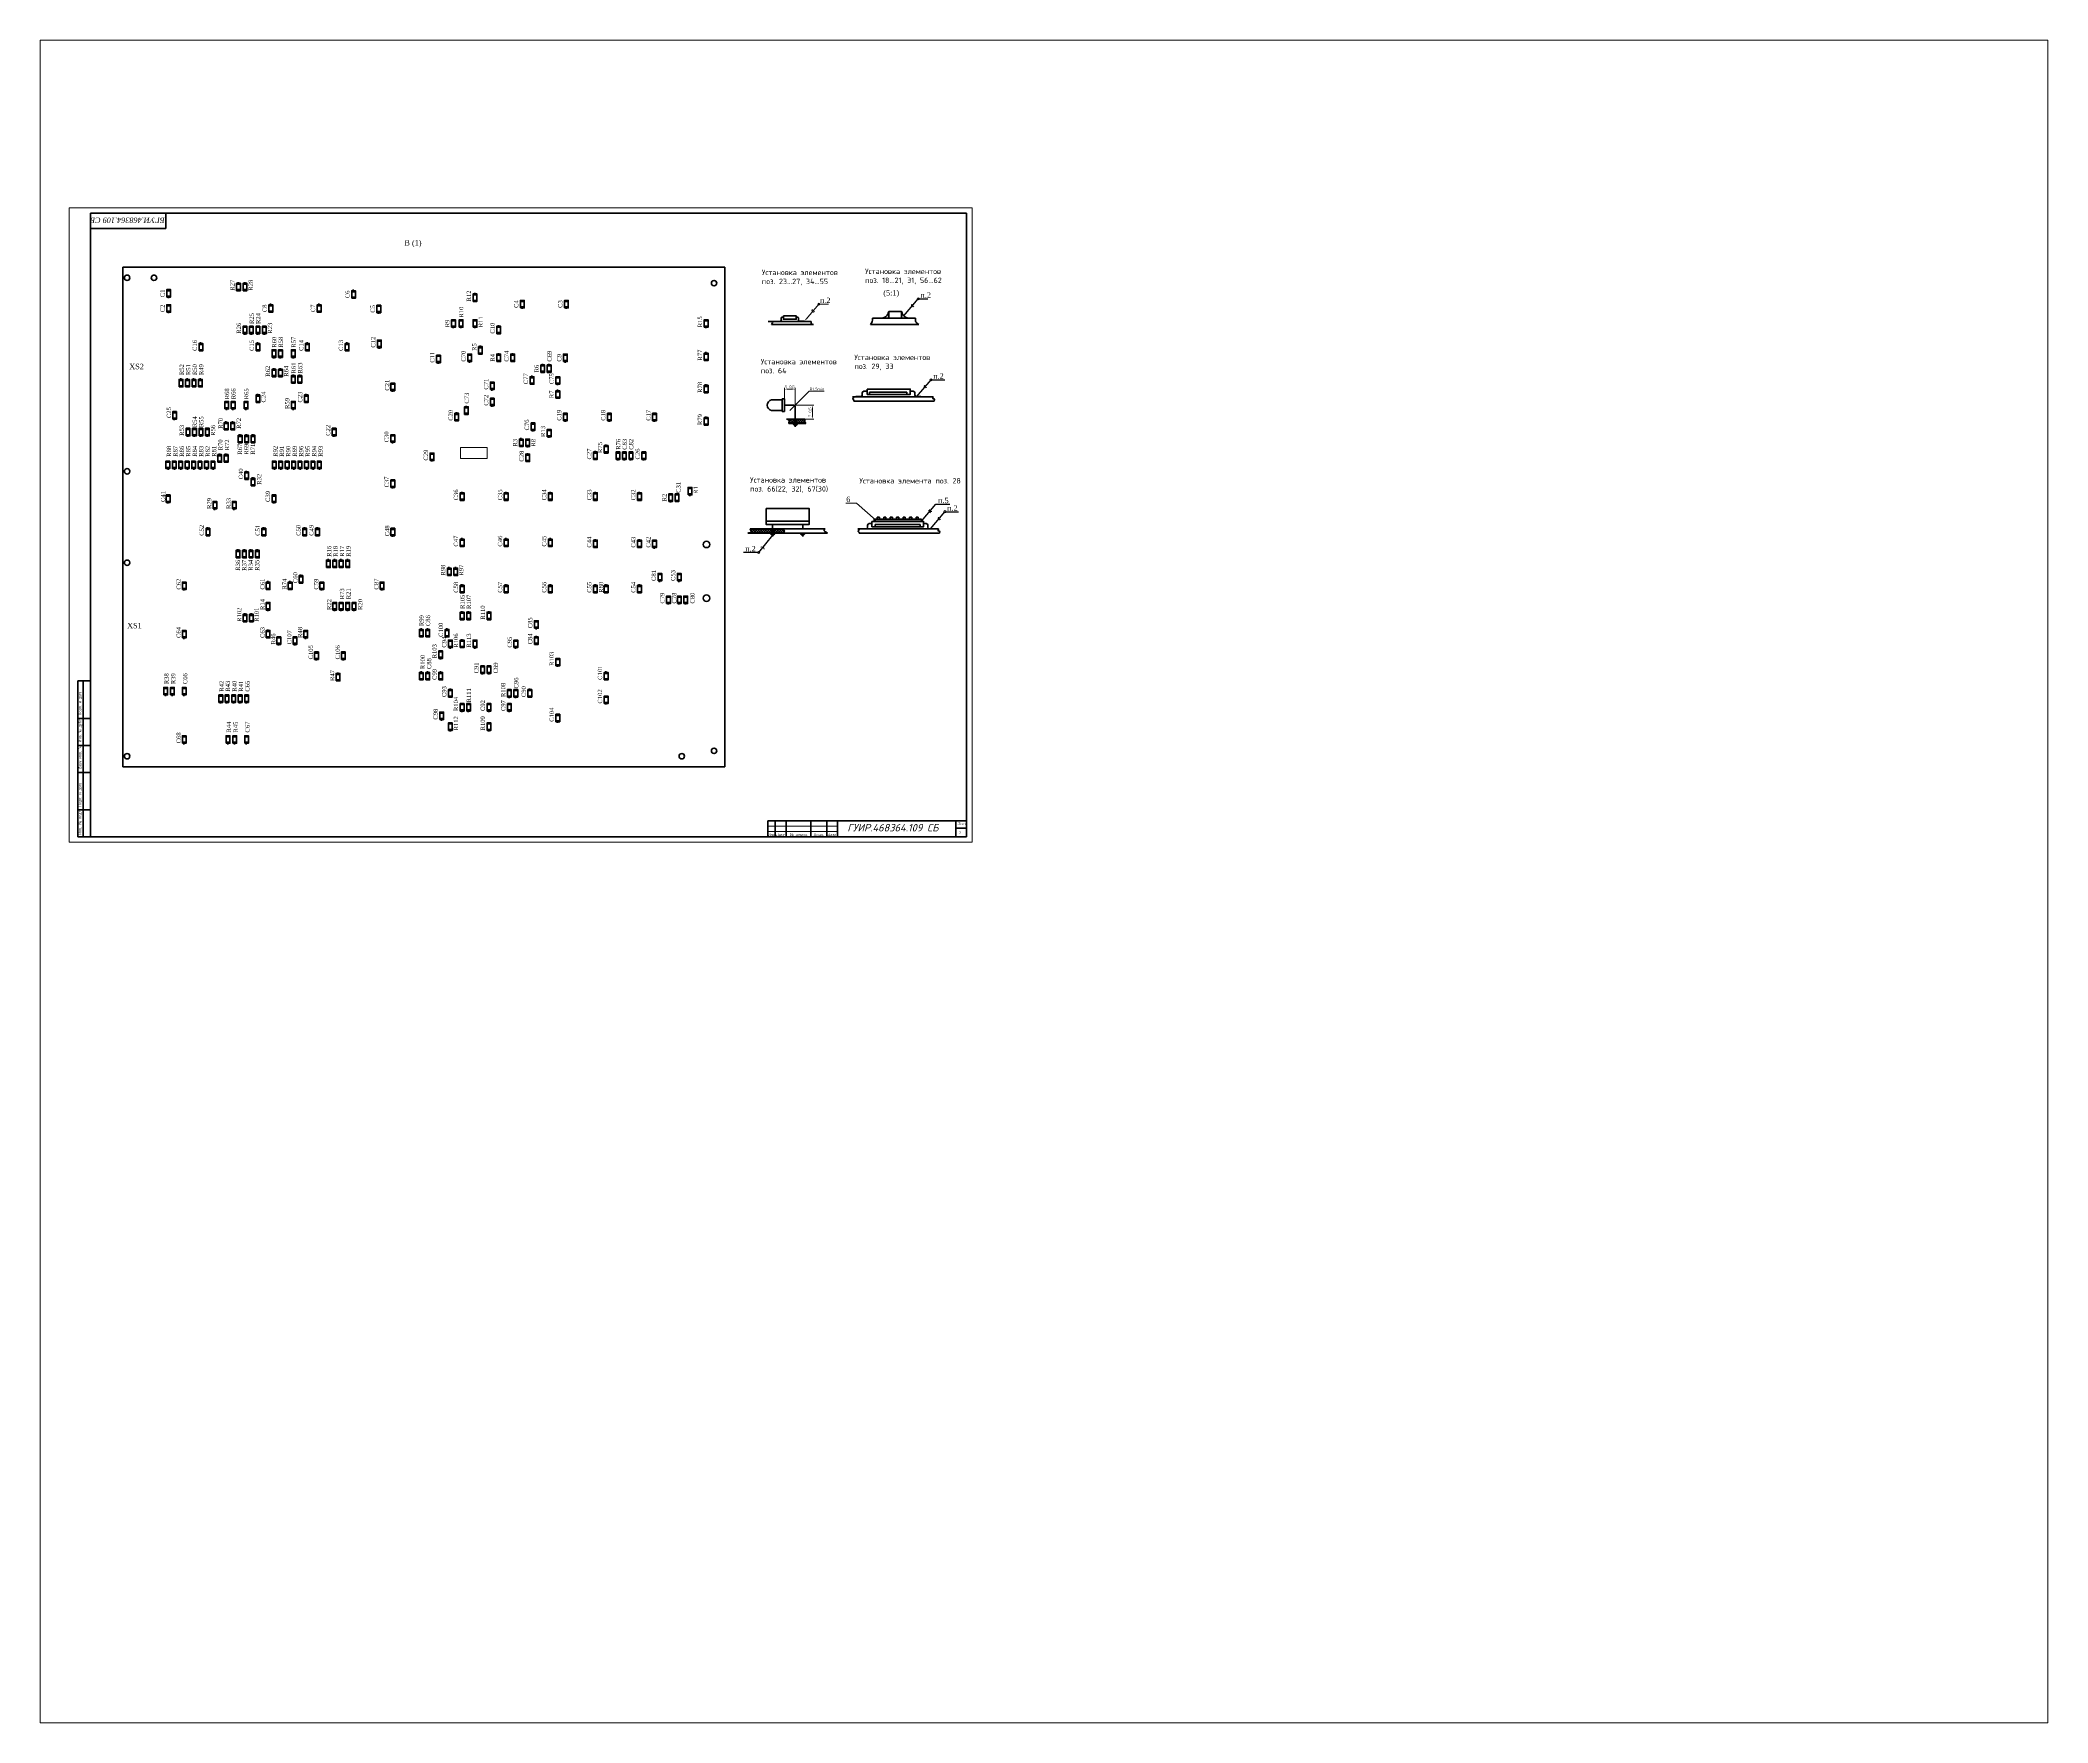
# Paper-space layout 'Layout2' of a CAD drawing. Header units: millimetres. Extents: x 24 to 219, y 20 to 184.
# The model-space entities are those that its viewports show. They can reach past a viewport. Long polylines and large blocks are cut down to what shows.
import ezdxf

# ---------------------------------------------------------------- set-up
doc = ezdxf.new("R2010")
doc.units = ezdxf.units.MM
doc.layers.add('основная-06', color=2, linetype='Continuous', lineweight=60)
doc.layers.add('тонкая-текст-02', color=4, linetype='Continuous', lineweight=20)
doc.styles.add('2', font='times.ttf', dxfattribs={"width": 0.9, "height": 2.5})
doc.styles.add('3', font='times.ttf', dxfattribs={"height": 2.5})
doc.dimstyles.new('ISO-25', dxfattribs={"dimtxt": 2.5, "dimasz": 2.5, "dimexe": 1.25, "dimexo": 0.625, "dimtad": 1, "dimtxsty": 'Standard', "dimcen": 2.5, "dimadec": 0, "dimazin": 0, "dimtfac": 1, "dimtmove": 0, "dimatfit": 3, "dimfxl": 1, "dimarcsym": 0})

msp = doc.modelspace()

# ---------------------------------------------------------------- hatches: boundary and pattern name
at = {"layer": 'основная-06'}
h = msp.add_hatch(color=0, dxfattribs=at)
edge = h.paths.add_edge_path()
edge.add_spline(control_points=[(762.5, 493.5), (762, 492), (760.9, 488.6), (757.4, 487.9), (755.5, 487.5)], knot_values=[0, 0, 0, 0, 4.472136, 9.857301, 9.857301, 9.857301, 9.857301], degree=3, periodic=0)
edge.add_line((755.5, 487.5), (762.5, 487.5))
edge.add_line((762.5, 487.5), (762.5, 493.5))
edge = h.paths.add_edge_path()
edge.add_spline(control_points=[(781.5, 487.5), (779.6, 487.9), (776.1, 488.6), (775, 492), (774.5, 493.5)], knot_values=[0, 0, 0, 0, 5.385165, 9.857301, 9.857301, 9.857301, 9.857301], degree=3, periodic=0)
edge.add_line((774.5, 493.5), (774.5, 487.5))
edge.add_line((774.5, 487.5), (781.5, 487.5))
for points in [[(661.5, 484.7), (657, 484.7), (657, 484.5), (661.5, 484.5)], [(684, 484.7), (679.5, 484.7), (679.5, 484.5), (684, 484.5)], [(736.4, 414.6), (731.9, 414.6), (731.9, 414.4), (736.4, 414.4)], [(792.4, 414.6), (787.9, 414.6), (787.9, 414.4), (792.4, 414.4)], [(677.5, 389.5), (673.5, 389.5, 1)], [(656.5, 287.5), (652.5, 287.5, 1)], [(684.5, 287.5), (680.5, 287.5, 1)], [(741.4, 291.6), (736.9, 291.6), (736.9, 291.4), (741.4, 291.4)], [(792.9, 298.6), (748.9, 298.6), (748.9, 298.4), (792.9, 298.4)], [(804.4, 291.6), (799.9, 291.6), (799.9, 291.4), (804.4, 291.4)]]:
    msp.add_hatch(color=0, dxfattribs=at).paths.add_polyline_path(points)
h = msp.add_hatch(dxfattribs=at)
h.set_pattern_fill('ANSI37', color=0, scale=0.5, style=0)
h.set_pattern_definition([(45, (-6.5188, -63.5122), (-1.122532, 1.122532), []), (135, (-6.5188, -63.5122), (-1.122532, -1.122532), [])])
edge = h.paths.add_edge_path()
edge.add_spline(control_points=[(667.5, 393.5), (668.3, 393.2), (670.2, 392.7), (669.7, 390.6), (669.5, 389.5)], knot_values=[0, 0, 0, 0, 2.236068, 5.236068, 5.236068, 5.236068, 5.236068], degree=3, periodic=0)
edge.add_line((669.5, 389.5), (674.5, 389.5))
edge.add_line((674.5, 389.5), (674.5, 393.5))
edge.add_line((674.5, 393.5), (667.5, 393.5))
edge = h.paths.add_edge_path()
edge.add_spline(control_points=[(685.5, 389.5), (685.1, 390.1), (684.3, 391.4), (684.4, 392.8), (684.5, 393.5)], knot_values=[0, 0, 0, 0, 2.236068, 4.236068, 4.236068, 4.236068, 4.236068], degree=3, periodic=0)
edge.add_line((684.5, 393.5), (676.5, 393.5))
edge.add_line((676.5, 393.5), (676.5, 389.5))
edge.add_line((676.5, 389.5), (685.5, 389.5))
h = msp.add_hatch(dxfattribs=at)
h.set_pattern_fill('ANSI37', color=0, scale=0.5, style=0)
h.set_pattern_definition([(45, (-36.5188, -199.5122), (-1.122532, 1.122532), []), (135, (-36.5188, -199.5122), (-1.122532, -1.122532), [])])
edge = h.paths.add_edge_path()
edge.add_line((653.5, 287.5), (653.5, 291.5))
edge.add_line((653.5, 291.5), (633.5, 291.5))
edge.add_spline(control_points=[(633.5, 291.5), (634.1, 290.3), (635.5, 288), (632.8, 287.7), (631.5, 287.5)], knot_values=[0, 0, 0, 0, 3.162278, 6.324555, 6.324555, 6.324555, 6.324555], degree=3, periodic=0)
edge.add_line((631.5, 287.5), (653.5, 287.5))
edge = h.paths.add_edge_path()
edge.add_line((655.5, 291.5), (655.5, 287.5))
edge.add_line((655.5, 287.5), (664.5, 287.5))
edge.add_spline(control_points=[(664.5, 287.5), (665, 288.2), (666.2, 289.8), (664.5, 290.9), (663.5, 291.5)], knot_values=[0, 0, 0, 0, 2.236068, 5.064495, 5.064495, 5.064495, 5.064495], degree=3, periodic=0)
edge.add_line((663.5, 291.5), (655.5, 291.5))

# ---------------------------------------------------------------- linework, layer by layer
at = {"layer": 'основная-06', "color": 0}
for p, q in [((835, 585), (20, 585)), ((20, 585), (20, 5)), ((90, 571), (90, 585)), ((835, 5), (835, 585)), ((20, 571), (90, 571)), ((50, 535), (610, 535)), ((50, 70), (50, 535)), ((610, 70), (610, 535)), ((90.9, 513), (94.4, 513)), ((90.9, 508), (94.4, 508)), ((92.4, 507), (92.4, 506)), ((155.9, 519), (159.4, 519)), ((155.9, 514), (159.4, 514)), ((157.4, 521), (157.4, 520)), ((161.9, 519), (165.4, 519)), ((161.9, 514), (165.4, 514)), ((163.4, 521), (163.4, 520)), ((262.9, 512), (266.4, 512)), ((262.9, 507), (266.4, 507)), ((264.4, 514), (264.4, 513)), ((375.9, 509), (379.4, 509)), ((377.4, 511), (377.4, 510)), ((90.9, 499), (94.4, 499)), ((90.9, 494), (94.4, 494)), ((92.4, 493), (92.4, 492)), ((185.9, 499), (189.4, 499)), ((185.9, 494), (189.4, 494)), ((187.4, 501), (187.4, 500)), ((230.9, 499), (234.4, 499)), ((230.9, 494), (234.4, 494)), ((232.4, 501), (232.4, 500)), ((286.4, 498.5), (289.9, 498.5)), ((286.4, 493.5), (289.9, 493.5)), ((287.9, 492.5), (287.9, 491.5)), ((375.9, 504), (379.4, 504)), ((419.9, 503), (423.4, 503)), ((419.9, 498), (423.4, 498)), ((421.4, 497), (421.4, 496)), ((460.9, 503), (464.4, 503)), ((460.9, 498), (464.4, 498)), ((462.4, 497), (462.4, 496)), ((662.5, 487.5), (662.5, 485.5)), ((664.5, 488.5), (663.5, 488.5)), ((676.5, 488.5), (677.5, 488.5)), ((678.5, 487.5), (678.5, 485.5)), ((787.5, 487.5), (747.5, 487.5)), ((161.9, 479), (165.4, 479)), ((161.9, 474), (165.4, 474)), ((163.4, 473), (163.4, 472)), ((167.9, 479), (171.4, 479)), ((167.9, 474), (171.4, 474)), ((169.4, 473), (169.4, 472)), ((173.9, 479), (177.4, 479)), ((173.9, 474), (177.4, 474)), ((175.4, 473), (175.4, 472)), ((179.9, 479), (183.4, 479)), ((179.9, 474), (183.4, 474)), ((181.4, 473), (181.4, 472)), ((355.9, 485), (359.4, 485)), ((355.9, 480), (359.4, 480)), ((357.4, 479), (357.4, 478)), ((362.9, 485), (366.4, 485)), ((362.9, 480), (366.4, 480)), ((364.4, 479), (364.4, 478)), ((375.9, 485), (379.4, 485)), ((375.9, 480), (379.4, 480)), ((377.4, 479), (377.4, 478)), ((397.9, 479), (401.4, 479)), ((397.9, 474), (401.4, 474)), ((399.4, 481), (399.4, 480)), ((590.9, 485), (594.4, 485)), ((590.9, 480), (594.4, 480)), ((592.4, 479), (592.4, 478)), ((650.5, 484.5), (690.5, 484.5)), ((653.5, 481.5), (692.5, 481.5)), ((679.5, 484.5), (679.5, 484.7)), ((679.5, 484.7), (684, 484.7)), ((684, 484.7), (684, 484.5)), ((745.5, 481.5), (790.5, 481.5)), ((120.9, 463), (124.4, 463)), ((120.9, 458), (124.4, 458)), ((122.4, 465), (122.4, 464)), ((173.9, 463), (177.4, 463)), ((173.9, 458), (177.4, 458)), ((175.4, 465), (175.4, 464)), ((188.9, 457), (192.4, 457)), ((188.9, 452), (192.4, 452)), ((190.4, 451), (190.4, 450)), ((194.9, 457), (198.4, 457)), ((194.9, 452), (198.4, 452)), ((196.4, 451), (196.4, 450)), ((206.9, 457), (210.4, 457)), ((206.9, 452), (210.4, 452)), ((208.4, 451), (208.4, 450)), ((219.9, 463), (223.4, 463)), ((219.9, 458), (223.4, 458)), ((221.4, 465), (221.4, 464)), ((256.9, 463), (260.4, 463)), ((256.9, 458), (260.4, 458)), ((258.4, 465), (258.4, 464)), ((286.9, 466), (290.4, 466)), ((286.9, 461), (290.4, 461)), ((288.4, 460), (288.4, 459)), ((341.9, 452), (345.4, 452)), ((370.9, 453), (374.4, 453)), ((380.9, 460), (384.4, 460)), ((380.9, 455), (384.4, 455)), ((382.4, 462), (382.4, 461)), ((397.9, 453), (401.4, 453)), ((399.4, 455), (399.4, 454)), ((410.9, 453), (414.4, 453)), ((412.4, 455), (412.4, 454)), ((459.9, 453), (463.4, 453)), ((590.9, 454), (594.4, 454)), ((590.9, 449), (594.4, 449)), ((592.4, 456), (592.4, 455)), ((103.9, 431.5), (103.9, 430.5)), ((109.9, 431.5), (109.9, 430.5)), ((115.9, 431.5), (115.9, 430.5)), ((121.9, 431.5), (121.9, 430.5)), ((188.9, 439), (192.4, 439)), ((188.9, 434), (192.4, 434)), ((190.4, 441), (190.4, 440)), ((194.9, 439), (198.4, 439)), ((194.9, 434), (198.4, 434)), ((196.4, 441), (196.4, 440)), ((206.9, 433), (210.4, 433)), ((208.4, 435), (208.4, 434)), ((212.9, 433), (216.4, 433)), ((214.4, 435), (214.4, 434)), ((341.9, 447), (345.4, 447)), ((343.4, 446), (343.4, 445)), ((370.9, 448), (374.4, 448)), ((372.4, 447), (372.4, 446)), ((397.9, 448), (401.4, 448)), ((410.9, 448), (414.4, 448)), ((428.9, 432), (432.4, 432)), ((430.4, 434), (430.4, 433)), ((438.9, 443), (442.4, 443)), ((438.9, 438), (442.4, 438)), ((440.4, 445), (440.4, 444)), ((444.9, 443), (448.4, 443)), ((444.9, 438), (448.4, 438)), ((446.4, 445), (446.4, 444)), ((452.9, 432), (456.4, 432)), ((459.9, 448), (463.4, 448)), ((461.4, 447), (461.4, 446)), ((102.4, 429.5), (105.9, 429.5)), ((102.4, 424.5), (105.9, 424.5)), ((108.4, 429.5), (111.9, 429.5)), ((108.4, 424.5), (111.9, 424.5)), ((114.4, 429.5), (117.9, 429.5)), ((114.4, 424.5), (117.9, 424.5)), ((120.4, 429.5), (123.9, 429.5)), ((120.4, 424.5), (123.9, 424.5)), ((173.9, 415), (177.4, 415)), ((175.4, 417), (175.4, 416)), ((206.9, 428), (210.4, 428)), ((212.9, 428), (216.4, 428)), ((218.9, 415), (222.4, 415)), ((220.4, 417), (220.4, 416)), ((299.4, 426), (302.9, 426)), ((299.4, 421), (302.9, 421)), ((300.9, 420), (300.9, 419)), ((391.9, 427), (395.4, 427)), ((391.9, 422), (395.4, 422)), ((391.9, 412), (395.4, 412)), ((393.4, 421), (393.4, 420)), ((428.9, 427), (432.4, 427)), ((452.9, 427), (456.4, 427)), ((452.9, 419), (456.4, 419)), ((452.9, 414), (456.4, 414)), ((454.4, 426), (454.4, 425)), ((454.4, 421), (454.4, 420)), ((590.9, 424), (594.4, 424)), ((590.9, 419), (594.4, 419)), ((592.4, 426), (592.4, 425)), ((663.5, 411.5), (653.5, 411.5)), ((665.5, 412.5), (663.5, 412.5)), ((663.5, 412.5), (663.5, 400.5)), ((665.5, 412.5), (665.5, 400.5)), ((803.9, 414.4), (728.9, 414.4)), ((731.9, 414.6), (736.4, 414.6)), ((731.9, 414.4), (731.9, 414.6)), ((736.4, 414.6), (736.4, 414.4)), ((737.9, 417.9), (737.9, 415.9)), ((742.5, 419.4), (739.4, 419.4)), ((744.5, 418.5), (779.5, 418.5)), ((744.5, 418.5), (744.5, 416.5)), ((779.5, 418.5), (779.5, 416.5)), ((782.5, 419.4), (785.4, 419.4)), ((786.9, 417.9), (786.9, 415.9)), ((787.9, 414.4), (787.9, 414.6)), ((787.9, 414.6), (792.4, 414.6)), ((792.4, 414.6), (792.4, 414.4)), ((96.4, 399.5), (99.9, 399.5)), ((96.4, 394.5), (99.9, 394.5)), ((97.9, 393.5), (97.9, 392.5)), ((144.9, 409), (148.4, 409)), ((144.9, 404), (148.4, 404)), ((146.4, 403), (146.4, 402)), ((150.9, 409), (154.4, 409)), ((150.9, 404), (154.4, 404)), ((152.4, 403), (152.4, 402)), ((162.9, 409), (166.4, 409)), ((162.9, 404), (166.4, 404)), ((164.4, 403), (164.4, 402)), ((173.9, 410), (177.4, 410)), ((206.9, 409), (210.4, 409)), ((206.9, 404), (210.4, 404)), ((208.4, 403), (208.4, 402)), ((218.9, 410), (222.4, 410)), ((358.9, 398), (362.4, 398)), ((358.9, 393), (362.4, 393)), ((360.4, 400), (360.4, 399)), ((367.9, 404), (371.4, 404)), ((367.9, 399), (371.4, 399)), ((369.4, 406), (369.4, 405)), ((391.9, 407), (395.4, 407)), ((393.4, 406), (393.4, 405)), ((459.9, 398), (463.4, 398)), ((459.9, 393), (463.4, 393)), ((500.9, 398), (504.4, 398)), ((500.9, 393), (504.4, 393)), ((542.9, 398), (546.4, 398)), ((542.9, 393), (546.4, 393)), ((590.9, 394), (594.4, 394)), ((592.4, 396), (592.4, 395)), ((663.5, 401.5), (653.5, 401.5)), ((663.5, 400.5), (665.5, 400.5)), ((674, 406.5), (665.5, 406.5)), ((667.5, 393.5), (684.5, 393.5)), ((674.5, 393.5), (674.5, 389.5)), ((675.5, 405), (675.5, 389.5)), ((676.5, 393.5), (676.5, 389.5)), ((729.9, 410.4), (804.9, 410.4)), ((108.9, 384), (112.4, 384)), ((108.9, 379), (112.4, 379)), ((110.4, 378), (110.4, 377)), ((114.9, 384), (118.4, 384)), ((114.9, 379), (118.4, 379)), ((116.4, 378), (116.4, 377)), ((120.9, 384), (124.4, 384)), ((120.9, 379), (124.4, 379)), ((122.4, 378), (122.4, 377)), ((126.9, 384), (130.4, 384)), ((126.9, 379), (130.4, 379)), ((128.4, 378), (128.4, 377)), ((144.4, 389.5), (147.9, 389.5)), ((144.4, 384.5), (147.9, 384.5)), ((145.9, 391.5), (145.9, 390.5)), ((150.4, 389.5), (153.9, 389.5)), ((150.4, 384.5), (153.9, 384.5)), ((151.9, 391.5), (151.9, 390.5)), ((157.4, 377.5), (160.9, 377.5)), ((158.9, 379.5), (158.9, 378.5)), ((163.4, 377.5), (166.9, 377.5)), ((164.9, 379.5), (164.9, 378.5)), ((169.4, 377.5), (172.9, 377.5)), ((170.9, 379.5), (170.9, 378.5)), ((244.9, 384), (248.4, 384)), ((244.9, 379), (248.4, 379)), ((246.4, 378), (246.4, 377)), ((299.4, 378), (302.9, 378)), ((418.9, 374), (422.4, 374)), ((420.4, 376), (420.4, 375)), ((424.9, 374), (428.4, 374)), ((429.9, 389), (433.4, 389)), ((429.9, 384), (433.4, 384)), ((431.4, 383), (431.4, 382)), ((444.9, 383), (448.4, 383)), ((444.9, 378), (448.4, 378)), ((446.4, 377), (446.4, 376)), ((461.4, 392), (461.4, 391)), ((502.4, 392), (502.4, 391)), ((544.4, 392), (544.4, 391)), ((590.9, 389), (594.4, 389)), ((685.5, 389.5), (669.5, 389.5)), ((675.5, 387.5), (675.5, 386.5)), ((138.4, 359.5), (141.9, 359.5)), ((139.9, 361.5), (139.9, 360.5)), ((144.4, 359.5), (147.9, 359.5)), ((145.9, 361.5), (145.9, 360.5)), ((157.4, 372.5), (160.9, 372.5)), ((163.4, 372.5), (166.9, 372.5)), ((169.4, 372.5), (172.9, 372.5)), ((299.4, 373), (302.9, 373)), ((300.9, 372), (300.9, 371)), ((335.9, 361), (339.4, 361)), ((335.9, 356), (339.4, 356)), ((337.4, 355), (337.4, 354)), ((418.9, 369), (422.4, 369)), ((424.9, 369), (428.4, 369)), ((424.9, 360), (428.4, 360)), ((424.9, 355), (428.4, 355)), ((426.4, 368), (426.4, 367)), ((426.4, 362), (426.4, 361)), ((487.9, 362), (491.4, 362)), ((487.9, 357), (491.4, 357)), ((489.4, 364), (489.4, 363)), ((497.9, 368), (501.4, 368)), ((497.9, 363), (501.4, 363)), ((499.4, 370), (499.4, 369)), ((508.9, 362), (512.4, 362)), ((508.9, 357), (512.4, 357)), ((510.4, 356), (510.4, 355)), ((514.9, 362), (518.4, 362)), ((514.9, 357), (518.4, 357)), ((516.4, 356), (516.4, 355)), ((520.9, 362), (524.4, 362)), ((520.9, 357), (524.4, 357)), ((522.4, 356), (522.4, 355)), ((532.9, 362), (536.4, 362)), ((532.9, 357), (536.4, 357)), ((534.4, 356), (534.4, 355)), ((93.6, 353.5), (90.1, 353.5)), ((93.6, 348.5), (90.1, 348.5)), ((92.1, 346.5), (92.1, 347.5)), ((99.6, 353.5), (96.1, 353.5)), ((99.6, 348.5), (96.1, 348.5)), ((98.1, 346.5), (98.1, 347.5)), ((105.6, 353.5), (102.1, 353.5)), ((105.6, 348.5), (102.1, 348.5)), ((104.1, 346.5), (104.1, 347.5)), ((111.6, 353.5), (108.1, 353.5)), ((111.6, 348.5), (108.1, 348.5)), ((110.1, 346.5), (110.1, 347.5)), ((117.6, 353.5), (114.1, 353.5)), ((117.6, 348.5), (114.1, 348.5)), ((116.1, 346.5), (116.1, 347.5)), ((123.6, 353.5), (120.1, 353.5)), ((123.6, 348.5), (120.1, 348.5)), ((122.1, 346.5), (122.1, 347.5)), ((129.6, 353.5), (126.1, 353.5)), ((129.6, 348.5), (126.1, 348.5)), ((128.1, 346.5), (128.1, 347.5)), ((135.6, 353.5), (132.1, 353.5)), ((135.6, 348.5), (132.1, 348.5)), ((134.1, 346.5), (134.1, 347.5)), ((138.4, 354.5), (141.9, 354.5)), ((144.4, 354.5), (147.9, 354.5)), ((163.4, 343.5), (166.9, 343.5)), ((163.4, 338.5), (166.9, 338.5)), ((164.9, 345.5), (164.9, 344.5)), ((169.4, 337.5), (172.9, 337.5)), ((170.9, 339.5), (170.9, 338.5)), ((192.6, 353.5), (189.1, 353.5)), ((192.6, 348.5), (189.1, 348.5)), ((191.1, 346.5), (191.1, 347.5)), ((198.6, 353.5), (195.1, 353.5)), ((198.6, 348.5), (195.1, 348.5)), ((197.1, 346.5), (197.1, 347.5)), ((204.6, 353.5), (201.1, 353.5)), ((204.6, 348.5), (201.1, 348.5)), ((203.1, 346.5), (203.1, 347.5)), ((210.6, 353.5), (207.1, 353.5)), ((210.6, 348.5), (207.1, 348.5)), ((209.1, 346.5), (209.1, 347.5)), ((216.6, 353.5), (213.1, 353.5)), ((216.6, 348.5), (213.1, 348.5)), ((215.1, 346.5), (215.1, 347.5)), ((222.6, 353.5), (219.1, 353.5)), ((222.6, 348.5), (219.1, 348.5)), ((221.1, 346.5), (221.1, 347.5)), ((228.6, 353.5), (225.1, 353.5)), ((228.6, 348.5), (225.1, 348.5)), ((227.1, 346.5), (227.1, 347.5)), ((234.6, 353.5), (231.1, 353.5)), ((234.6, 348.5), (231.1, 348.5)), ((233.1, 346.5), (233.1, 347.5)), ((90.4, 322), (93.9, 322)), ((169.4, 332.5), (172.9, 332.5)), ((188.9, 322), (192.4, 322)), ((299.4, 336), (302.9, 336)), ((299.4, 331), (302.9, 331)), ((300.9, 330), (300.9, 329)), ((363.9, 324), (367.4, 324)), ((363.9, 319), (367.4, 319)), ((365.4, 326), (365.4, 325)), ((404.9, 324), (408.4, 324)), ((404.9, 319), (408.4, 319)), ((406.4, 326), (406.4, 325)), ((445.9, 324), (449.4, 324)), ((445.9, 319), (449.4, 319)), ((447.4, 326), (447.4, 325)), ((487.9, 324), (491.4, 324)), ((487.9, 319), (491.4, 319)), ((489.4, 326), (489.4, 325)), ((528.9, 324), (532.4, 324)), ((528.9, 319), (532.4, 319)), ((530.4, 326), (530.4, 325)), ((557.9, 323), (561.4, 323)), ((557.9, 318), (561.4, 318)), ((563.9, 323), (567.4, 323)), ((563.9, 318), (567.4, 318)), ((565.4, 325), (565.4, 324)), ((575.9, 329), (579.4, 329)), ((575.9, 324), (579.4, 324)), ((577.4, 323), (577.4, 322)), ((90.4, 317), (93.9, 317)), ((91.9, 316), (91.9, 315)), ((133.9, 316), (137.4, 316)), ((133.9, 311), (137.4, 311)), ((135.4, 310), (135.4, 309)), ((151.9, 316), (155.4, 316)), ((151.9, 311), (155.4, 311)), ((153.4, 310), (153.4, 309)), ((188.9, 317), (192.4, 317)), ((190.4, 316), (190.4, 315)), ((559.4, 317), (559.4, 316)), ((748.9, 298.4), (748.9, 300.4)), ((748.9, 300.4), (792.9, 300.4)), ((751.9, 300.4), (751.9, 302.4)), ((751.9, 302.4), (753.9, 302.4)), ((753.9, 302.4), (753.9, 300.4)), ((757.9, 302.4), (759.9, 302.4)), ((757.9, 300.4), (757.9, 302.4)), ((759.9, 302.4), (759.9, 300.4)), ((763.9, 302.4), (765.9, 302.4)), ((763.9, 300.4), (763.9, 302.4)), ((765.9, 302.4), (765.9, 300.4)), ((769.9, 302.4), (771.9, 302.4)), ((769.9, 300.4), (769.9, 302.4)), ((771.9, 302.4), (771.9, 300.4)), ((775.9, 302.4), (777.9, 302.4)), ((775.9, 300.4), (775.9, 302.4)), ((777.9, 302.4), (777.9, 300.4)), ((781.9, 302.4), (783.9, 302.4)), ((781.9, 300.4), (781.9, 302.4)), ((783.9, 302.4), (783.9, 300.4)), ((787.9, 302.4), (789.9, 302.4)), ((787.9, 300.4), (787.9, 302.4)), ((789.9, 302.4), (789.9, 300.4)), ((792.9, 300.4), (792.9, 298.4)), ((127.4, 291), (130.9, 291)), ((127.4, 286), (130.9, 286)), ((128.9, 293), (128.9, 292)), ((179.4, 291), (182.9, 291)), ((179.4, 286), (182.9, 286)), ((180.9, 293), (180.9, 292)), ((217.4, 291), (220.9, 291)), ((217.4, 286), (220.9, 286)), ((218.9, 293), (218.9, 292)), ((229.4, 291), (232.9, 291)), ((229.4, 286), (232.9, 286)), ((230.9, 293), (230.9, 292)), ((299.4, 291), (302.9, 291)), ((299.4, 286), (302.9, 286)), ((300.9, 285), (300.9, 284)), ((363.9, 281), (367.4, 281)), ((365.4, 283), (365.4, 282)), ((404.9, 281), (408.4, 281)), ((406.4, 283), (406.4, 282)), ((445.9, 281), (449.4, 281)), ((447.4, 283), (447.4, 282)), ((489.4, 282), (489.4, 281)), ((530.4, 282), (530.4, 281)), ((705.5, 287.5), (631.5, 287.5)), ((633.5, 291.5), (703.5, 291.5)), ((648.5, 298.5), (688.5, 298.5)), ((653.5, 291.5), (653.5, 287.5)), ((654.5, 295.5), (654.5, 284.5)), ((655.5, 291.5), (655.5, 287.5)), ((682.5, 295.5), (682.5, 291.5)), ((682.5, 285.5), (682.5, 284.5)), ((799.9, 291.4), (733.9, 291.4)), ((734.9, 287.4), (809.9, 287.4)), ((736.9, 291.6), (741.4, 291.6)), ((736.9, 291.4), (736.9, 291.6)), ((741.4, 291.6), (741.4, 291.4)), ((742.9, 294.9), (742.9, 292.9)), ((746.9, 296.4), (744.4, 296.4)), ((748.9, 298.6), (792.9, 298.6)), ((749.9, 293.4), (749.9, 295.4)), ((749.9, 295.4), (791.9, 295.4)), ((791.9, 295.4), (791.9, 293.4)), ((794.9, 296.4), (797.4, 296.4)), ((798.9, 294.9), (798.9, 292.9)), ((799.9, 291.4), (799.9, 291.6)), ((799.9, 291.6), (804.4, 291.6)), ((800.4, 291.4), (808.9, 291.4)), ((804.4, 291.6), (804.4, 291.4)), ((155.4, 270.5), (158.9, 270.5)), ((155.4, 265.5), (158.9, 265.5)), ((156.9, 272.5), (156.9, 271.5)), ((161.4, 270.5), (164.9, 270.5)), ((161.4, 265.5), (164.9, 265.5)), ((162.9, 272.5), (162.9, 271.5)), ((167.4, 270.5), (170.9, 270.5)), ((167.4, 265.5), (170.9, 265.5)), ((168.9, 272.5), (168.9, 271.5)), ((173.4, 270.5), (176.9, 270.5)), ((173.4, 265.5), (176.9, 265.5)), ((174.9, 272.5), (174.9, 271.5)), ((239.4, 261.5), (242.9, 261.5)), ((240.9, 263.5), (240.9, 262.5)), ((245.4, 261.5), (248.9, 261.5)), ((246.9, 263.5), (246.9, 262.5)), ((251.4, 261.5), (254.9, 261.5)), ((252.9, 263.5), (252.9, 262.5)), ((257.4, 261.5), (260.9, 261.5)), ((258.9, 263.5), (258.9, 262.5)), ((363.9, 276), (367.4, 276)), ((404.9, 276), (408.4, 276)), ((445.9, 276), (449.4, 276)), ((487.9, 280), (491.4, 280)), ((487.9, 275), (491.4, 275)), ((528.9, 280), (532.4, 280)), ((528.9, 275), (532.4, 275)), ((542.9, 280), (546.4, 280)), ((542.9, 275), (546.4, 275)), ((544.4, 274), (544.4, 273)), ((184.9, 243), (184.9, 242)), ((205.4, 243), (205.4, 242)), ((213.9, 247), (217.4, 247)), ((215.4, 249), (215.4, 248)), ((239.4, 256.5), (242.9, 256.5)), ((245.4, 256.5), (248.9, 256.5)), ((251.4, 256.5), (254.9, 256.5)), ((257.4, 256.5), (260.9, 256.5)), ((351.9, 254), (355.4, 254)), ((351.9, 249), (355.4, 249)), ((353.4, 256), (353.4, 255)), ((357.9, 254), (361.4, 254)), ((357.9, 249), (361.4, 249)), ((359.4, 256), (359.4, 255)), ((547.9, 249), (551.4, 249)), ((547.9, 244), (551.4, 244)), ((549.4, 243), (549.4, 242)), ((565.9, 249), (569.4, 249)), ((565.9, 244), (569.4, 244)), ((567.4, 243), (567.4, 242)), ((105.4, 241), (108.9, 241)), ((105.4, 236), (108.9, 236)), ((106.9, 235), (106.9, 234)), ((183.4, 241), (186.9, 241)), ((183.4, 236), (186.9, 236)), ((203.9, 241), (207.4, 241)), ((203.9, 236), (207.4, 236)), ((213.9, 242), (217.4, 242)), ((233.4, 241), (236.9, 241)), ((233.4, 236), (236.9, 236)), ((234.9, 235), (234.9, 234)), ((289.4, 241), (292.9, 241)), ((289.4, 236), (292.9, 236)), ((290.9, 235), (290.9, 234)), ((363.9, 238), (367.4, 238)), ((363.9, 233), (367.4, 233)), ((365.4, 240), (365.4, 239)), ((404.9, 238), (408.4, 238)), ((404.9, 233), (408.4, 233)), ((406.4, 240), (406.4, 239)), ((445.9, 238), (449.4, 238)), ((445.9, 233), (449.4, 233)), ((447.4, 240), (447.4, 239)), ((487.9, 238), (491.4, 238)), ((487.9, 233), (491.4, 233)), ((489.4, 240), (489.4, 239)), ((497.9, 238), (501.4, 238)), ((497.9, 233), (501.4, 233)), ((499.4, 240), (499.4, 239)), ((528.9, 238), (532.4, 238)), ((528.9, 233), (532.4, 233)), ((530.4, 240), (530.4, 239)), ((555.9, 228), (559.4, 228)), ((565.9, 228), (569.4, 228)), ((571.9, 228), (575.4, 228)), ((161.9, 211), (165.4, 211)), ((161.9, 206), (165.4, 206)), ((163.4, 213), (163.4, 212)), ((167.9, 211), (171.4, 211)), ((167.9, 206), (171.4, 206)), ((169.4, 213), (169.4, 212)), ((183.4, 222), (186.9, 222)), ((183.4, 217), (186.9, 217)), ((184.9, 216), (184.9, 215)), ((245.4, 222), (248.9, 222)), ((245.4, 217), (248.9, 217)), ((246.9, 216), (246.9, 215)), ((251.4, 222), (254.9, 222)), ((251.4, 217), (254.9, 217)), ((252.9, 216), (252.9, 215)), ((257.4, 222), (260.9, 222)), ((257.4, 217), (260.9, 217)), ((258.9, 216), (258.9, 215)), ((263.4, 222), (266.9, 222)), ((263.4, 217), (266.9, 217)), ((264.9, 216), (264.9, 215)), ((363.9, 213), (367.4, 213)), ((363.9, 208), (367.4, 208)), ((365.4, 215), (365.4, 214)), ((369.9, 213), (373.4, 213)), ((369.9, 208), (373.4, 208)), ((371.4, 215), (371.4, 214)), ((388.9, 213), (392.4, 213)), ((388.9, 208), (392.4, 208)), ((390.4, 215), (390.4, 214)), ((555.9, 223), (559.4, 223)), ((557.4, 222), (557.4, 221)), ((565.9, 223), (569.4, 223)), ((567.4, 222), (567.4, 221)), ((571.9, 223), (575.4, 223)), ((573.4, 222), (573.4, 221)), ((105.4, 196), (108.9, 196)), ((105.4, 191), (108.9, 191)), ((106.9, 190), (106.9, 189)), ((183.4, 196), (186.9, 196)), ((183.4, 191), (186.9, 191)), ((184.9, 198), (184.9, 197)), ((193.4, 190), (196.9, 190)), ((208.4, 190), (211.9, 190)), ((218.4, 196), (221.9, 196)), ((218.4, 191), (221.9, 191)), ((219.9, 190), (219.9, 189)), ((325.9, 197), (329.4, 197)), ((325.9, 192), (329.4, 192)), ((327.4, 199), (327.4, 198)), ((331.9, 197), (335.4, 197)), ((331.9, 192), (335.4, 192)), ((333.4, 199), (333.4, 198)), ((349.9, 197), (353.4, 197)), ((349.9, 192), (353.4, 192)), ((351.4, 199), (351.4, 198)), ((352.9, 187), (356.4, 187)), ((363.9, 187), (367.4, 187)), ((365.4, 189), (365.4, 188)), ((375.9, 187), (379.4, 187)), ((413.9, 187), (417.4, 187)), ((432.9, 205), (436.4, 205)), ((432.9, 200), (436.4, 200)), ((432.9, 190), (436.4, 190)), ((434.4, 199), (434.4, 198)), ((434.4, 192), (434.4, 191)), ((193.4, 185), (196.9, 185)), ((194.9, 184), (194.9, 183)), ((208.4, 185), (211.9, 185)), ((209.9, 184), (209.9, 183)), ((228.4, 176), (231.9, 176)), ((228.4, 171), (231.9, 171)), ((229.9, 170), (229.9, 169)), ((253.4, 176), (256.9, 176)), ((253.4, 171), (256.9, 171)), ((254.9, 170), (254.9, 169)), ((343.9, 177), (347.4, 177)), ((343.9, 172), (347.4, 172)), ((345.4, 171), (345.4, 170)), ((352.9, 182), (356.4, 182)), ((354.4, 181), (354.4, 180)), ((363.9, 182), (367.4, 182)), ((375.9, 182), (379.4, 182)), ((377.4, 181), (377.4, 180)), ((413.9, 182), (417.4, 182)), ((415.4, 181), (415.4, 180)), ((432.9, 185), (436.4, 185)), ((452.9, 170), (456.4, 170)), ((8, 150), (8, 115)), ((20, 150), (8, 150)), ((13, 150), (13, 5)), ((248.4, 156), (251.9, 156)), ((248.4, 151), (251.9, 151)), ((249.9, 158), (249.9, 157)), ((325.9, 157), (329.4, 157)), ((325.9, 152), (329.4, 152)), ((327.4, 159), (327.4, 158)), ((331.9, 157), (335.4, 157)), ((331.9, 152), (335.4, 152)), ((333.4, 159), (333.4, 158)), ((343.9, 157), (347.4, 157)), ((343.9, 152), (347.4, 152)), ((345.4, 159), (345.4, 158)), ((382.9, 163), (386.4, 163)), ((382.9, 158), (386.4, 158)), ((384.4, 157), (384.4, 156)), ((388.9, 163), (392.4, 163)), ((388.9, 158), (392.4, 158)), ((390.4, 157), (390.4, 156)), ((452.9, 165), (456.4, 165)), ((454.4, 164), (454.4, 163)), ((497.9, 157), (501.4, 157)), ((497.9, 152), (501.4, 152)), ((499.4, 159), (499.4, 158)), ((88.1, 143), (91.6, 143)), ((88.1, 138), (91.6, 138)), ((89.6, 137), (89.6, 136)), ((94.4, 143), (97.9, 143)), ((94.4, 138), (97.9, 138)), ((95.9, 137), (95.9, 136)), ((105.4, 143), (108.9, 143)), ((105.4, 138), (108.9, 138)), ((106.9, 137), (106.9, 136)), ((139.4, 136), (142.9, 136)), ((139.4, 131), (142.9, 131)), ((145.1, 136), (148.6, 136)), ((145.1, 131), (148.6, 131)), ((151.4, 136), (154.9, 136)), ((151.4, 131), (154.9, 131)), ((157.4, 136), (160.9, 136)), ((157.4, 131), (160.9, 131)), ((163.4, 136), (166.9, 136)), ((163.4, 131), (166.9, 131)), ((352.9, 141), (356.4, 141)), ((352.9, 136), (356.4, 136)), ((354.4, 143), (354.4, 142)), ((407.9, 141), (411.4, 141)), ((407.9, 136), (411.4, 136)), ((409.4, 135), (409.4, 134)), ((413.9, 141), (417.4, 141)), ((413.9, 136), (417.4, 136)), ((415.4, 135), (415.4, 134)), ((426.9, 141), (430.4, 141)), ((426.9, 136), (430.4, 136)), ((428.4, 143), (428.4, 142)), ((497.9, 135), (501.4, 135)), ((8, 115), (8, 90)), ((20, 115), (8, 115)), ((140.9, 130), (140.9, 129)), ((146.6, 130), (146.6, 129)), ((152.9, 130), (152.9, 129)), ((158.9, 130), (158.9, 129)), ((164.9, 130), (164.9, 129)), ((344.9, 120), (348.4, 120)), ((344.9, 115), (348.4, 115)), ((346.4, 114), (346.4, 113)), ((363.9, 128), (367.4, 128)), ((363.9, 123), (367.4, 123)), ((365.4, 122), (365.4, 121)), ((369.9, 128), (373.4, 128)), ((369.9, 123), (373.4, 123)), ((371.4, 122), (371.4, 121)), ((388.9, 128), (392.4, 128)), ((388.9, 123), (392.4, 123)), ((390.4, 122), (390.4, 121)), ((407.9, 128), (411.4, 128)), ((407.9, 123), (411.4, 123)), ((409.4, 122), (409.4, 121)), ((452.9, 118), (456.4, 118)), ((452.9, 113), (456.4, 113)), ((497.9, 130), (501.4, 130)), ((499.4, 129), (499.4, 128)), ((105.4, 98), (108.9, 98)), ((146.1, 98), (149.6, 98)), ((152.4, 98), (155.9, 98)), ((163.4, 98), (166.9, 98)), ((352.9, 110), (356.4, 110)), ((352.9, 105), (356.4, 105)), ((354.4, 104), (354.4, 103)), ((388.9, 110), (392.4, 110)), ((388.9, 105), (392.4, 105)), ((390.4, 104), (390.4, 103)), ((454.4, 112), (454.4, 111)), ((8, 90), (8, 65)), ((20, 90), (8, 90)), ((105.4, 93), (108.9, 93)), ((106.9, 92), (106.9, 91)), ((146.1, 93), (149.6, 93)), ((147.6, 92), (147.6, 91)), ((152.4, 93), (155.9, 93)), ((153.9, 92), (153.9, 91)), ((163.4, 93), (166.9, 93)), ((164.9, 92), (164.9, 91)), ((8, 30), (8, 65)), ((8, 65), (20, 65)), ((50, 70), (610, 70)), ((8, 30), (8, 5)), ((20, 30), (8, 30)), ((650, 20), (835, 20)), ((650, 20), (715, 20)), ((650, 5), (650, 20)), ((650, 20), (667, 20)), ((650, 20), (657, 20)), ((657, 20), (657, 5)), ((667, 20), (667, 5)), ((690, 20), (690, 5)), ((715, 20), (690, 20)), ((690, 20), (715, 20)), ((705, 20), (705, 5)), ((715, 20), (705, 20)), ((715, 20), (715, 5)), ((825, 20), (825, 5)), ((8, 5), (20, 5)), ((20, 5), (835, 5)), ((835, 5), (785, 5)), ((825, 13), (835, 13))]:
    msp.add_line(p, q, dxfattribs=at)
for points in [[(90.9, 507), (90.9, 514), (94.4, 514), (94.4, 507)], [(155.9, 513), (155.9, 520), (159.4, 520), (159.4, 513)], [(161.9, 513), (161.9, 520), (165.4, 520), (165.4, 513)], [(262.9, 506), (262.9, 513), (266.4, 513), (266.4, 506)], [(375.9, 503), (375.9, 510), (379.4, 510), (379.4, 503)], [(90.9, 493), (90.9, 500), (94.4, 500), (94.4, 493)], [(185.9, 493), (185.9, 500), (189.4, 500), (189.4, 493)], [(230.9, 493), (230.9, 500), (234.4, 500), (234.4, 493)], [(286.4, 492.5), (286.4, 499.5), (289.9, 499.5), (289.9, 492.5)], [(355.9, 479), (355.9, 486), (359.4, 486), (359.4, 479)], [(362.9, 479), (362.9, 486), (366.4, 486), (366.4, 479)], [(375.9, 479), (375.9, 486), (379.4, 486), (379.4, 479)], [(419.9, 497), (419.9, 504), (423.4, 504), (423.4, 497)], [(460.9, 497), (460.9, 504), (464.4, 504), (464.4, 497)], [(590.9, 479), (590.9, 486), (594.4, 486), (594.4, 479)], [(664.5, 489.5), (676.5, 489.5), (676.5, 486.5), (664.5, 486.5)], [(762.5, 493.5), (774.5, 493.5), (774.5, 487.5), (762.5, 487.5)], [(161.9, 473), (161.9, 480), (165.4, 480), (165.4, 473)], [(167.9, 473), (167.9, 480), (171.4, 480), (171.4, 473)], [(173.9, 473), (173.9, 480), (177.4, 480), (177.4, 473)], [(179.9, 473), (179.9, 480), (183.4, 480), (183.4, 473)], [(286.9, 460), (286.9, 467), (290.4, 467), (290.4, 460)], [(397.9, 473), (397.9, 480), (401.4, 480), (401.4, 473)], [(120.9, 457), (120.9, 464), (124.4, 464), (124.4, 457)], [(173.9, 457), (173.9, 464), (177.4, 464), (177.4, 457)], [(188.9, 451), (188.9, 458), (192.4, 458), (192.4, 451)], [(194.9, 451), (194.9, 458), (198.4, 458), (198.4, 451)], [(206.9, 451), (206.9, 458), (210.4, 458), (210.4, 451)], [(219.9, 457), (219.9, 464), (223.4, 464), (223.4, 457)], [(256.9, 457), (256.9, 464), (260.4, 464), (260.4, 457)], [(341.9, 446), (341.9, 453), (345.4, 453), (345.4, 446)], [(370.9, 447), (370.9, 454), (374.4, 454), (374.4, 447)], [(380.9, 454), (380.9, 461), (384.4, 461), (384.4, 454)], [(397.9, 447), (397.9, 454), (401.4, 454), (401.4, 447)], [(410.9, 447), (410.9, 454), (414.4, 454), (414.4, 447)], [(459.9, 447), (459.9, 454), (463.4, 454), (463.4, 447)], [(590.9, 448), (590.9, 455), (594.4, 455), (594.4, 448)], [(102.4, 423.5), (102.4, 430.5), (105.9, 430.5), (105.9, 423.5)], [(108.4, 423.5), (108.4, 430.5), (111.9, 430.5), (111.9, 423.5)], [(114.4, 423.5), (114.4, 430.5), (117.9, 430.5), (117.9, 423.5)], [(120.4, 423.5), (120.4, 430.5), (123.9, 430.5), (123.9, 423.5)], [(188.9, 433), (188.9, 440), (192.4, 440), (192.4, 433)], [(194.9, 433), (194.9, 440), (198.4, 440), (198.4, 433)], [(206.9, 427), (206.9, 434), (210.4, 434), (210.4, 427)], [(212.9, 427), (212.9, 434), (216.4, 434), (216.4, 427)], [(428.9, 426), (428.9, 433), (432.4, 433), (432.4, 426)], [(438.9, 437), (438.9, 444), (442.4, 444), (442.4, 437)], [(444.9, 437), (444.9, 444), (448.4, 444), (448.4, 437)], [(452.9, 426), (452.9, 433), (456.4, 433), (456.4, 426)], [(173.9, 409), (173.9, 416), (177.4, 416), (177.4, 409)], [(218.9, 409), (218.9, 416), (222.4, 416), (222.4, 409)], [(299.4, 420), (299.4, 427), (302.9, 427), (302.9, 420)], [(391.9, 421), (391.9, 428), (395.4, 428), (395.4, 421)], [(391.9, 406), (391.9, 413), (395.4, 413), (395.4, 406)], [(452.9, 413), (452.9, 420), (456.4, 420), (456.4, 413)], [(590.9, 418), (590.9, 425), (594.4, 425), (594.4, 418)], [(742.5, 421.5), (782.5, 421.5), (782.5, 416.5), (742.5, 416.5)], [(96.4, 393.5), (96.4, 400.5), (99.9, 400.5), (99.9, 393.5)], [(144.9, 403), (144.9, 410), (148.4, 410), (148.4, 403)], [(150.9, 403), (150.9, 410), (154.4, 410), (154.4, 403)], [(162.9, 403), (162.9, 410), (166.4, 410), (166.4, 403)], [(206.9, 403), (206.9, 410), (210.4, 410), (210.4, 403)], [(358.9, 392), (358.9, 399), (362.4, 399), (362.4, 392)], [(367.9, 398), (367.9, 405), (371.4, 405), (371.4, 398)], [(459.9, 392), (459.9, 399), (463.4, 399), (463.4, 392)], [(500.9, 392), (500.9, 399), (504.4, 399), (504.4, 392)], [(542.9, 392), (542.9, 399), (546.4, 399), (546.4, 392)], [(590.9, 388), (590.9, 395), (594.4, 395), (594.4, 388)], [(108.9, 378), (108.9, 385), (112.4, 385), (112.4, 378)], [(114.9, 378), (114.9, 385), (118.4, 385), (118.4, 378)], [(120.9, 378), (120.9, 385), (124.4, 385), (124.4, 378)], [(126.9, 378), (126.9, 385), (130.4, 385), (130.4, 378)], [(144.4, 383.5), (144.4, 390.5), (147.9, 390.5), (147.9, 383.5)], [(150.4, 383.5), (150.4, 390.5), (153.9, 390.5), (153.9, 383.5)], [(157.4, 371.5), (157.4, 378.5), (160.9, 378.5), (160.9, 371.5)], [(163.4, 371.5), (163.4, 378.5), (166.9, 378.5), (166.9, 371.5)], [(169.4, 371.5), (169.4, 378.5), (172.9, 378.5), (172.9, 371.5)], [(244.9, 378), (244.9, 385), (248.4, 385), (248.4, 378)], [(299.4, 372), (299.4, 379), (302.9, 379), (302.9, 372)], [(418.9, 368), (418.9, 375), (422.4, 375), (422.4, 368)], [(424.9, 368), (424.9, 375), (428.4, 375), (428.4, 368)], [(429.9, 383), (429.9, 390), (433.4, 390), (433.4, 383)], [(444.9, 377), (444.9, 384), (448.4, 384), (448.4, 377)], [(138.4, 353.5), (138.4, 360.5), (141.9, 360.5), (141.9, 353.5)], [(144.4, 353.5), (144.4, 360.5), (147.9, 360.5), (147.9, 353.5)], [(335.9, 355), (335.9, 362), (339.4, 362), (339.4, 355)], [(424.9, 354), (424.9, 361), (428.4, 361), (428.4, 354)], [(487.9, 356), (487.9, 363), (491.4, 363), (491.4, 356)], [(497.9, 362), (497.9, 369), (501.4, 369), (501.4, 362)], [(508.9, 356), (508.9, 363), (512.4, 363), (512.4, 356)], [(514.9, 356), (514.9, 363), (518.4, 363), (518.4, 356)], [(520.9, 356), (520.9, 363), (524.4, 363), (524.4, 356)], [(532.9, 356), (532.9, 363), (536.4, 363), (536.4, 356)], [(93.6, 354.5), (93.6, 347.5), (90.1, 347.5), (90.1, 354.5)], [(99.6, 354.5), (99.6, 347.5), (96.1, 347.5), (96.1, 354.5)], [(105.6, 354.5), (105.6, 347.5), (102.1, 347.5), (102.1, 354.5)], [(111.6, 354.5), (111.6, 347.5), (108.1, 347.5), (108.1, 354.5)], [(117.6, 354.5), (117.6, 347.5), (114.1, 347.5), (114.1, 354.5)], [(123.6, 354.5), (123.6, 347.5), (120.1, 347.5), (120.1, 354.5)], [(129.6, 354.5), (129.6, 347.5), (126.1, 347.5), (126.1, 354.5)], [(135.6, 354.5), (135.6, 347.5), (132.1, 347.5), (132.1, 354.5)], [(163.4, 337.5), (163.4, 344.5), (166.9, 344.5), (166.9, 337.5)], [(169.4, 331.5), (169.4, 338.5), (172.9, 338.5), (172.9, 331.5)], [(192.6, 354.5), (192.6, 347.5), (189.1, 347.5), (189.1, 354.5)], [(198.6, 354.5), (198.6, 347.5), (195.1, 347.5), (195.1, 354.5)], [(204.6, 354.5), (204.6, 347.5), (201.1, 347.5), (201.1, 354.5)], [(210.6, 354.5), (210.6, 347.5), (207.1, 347.5), (207.1, 354.5)], [(216.6, 354.5), (216.6, 347.5), (213.1, 347.5), (213.1, 354.5)], [(222.6, 354.5), (222.6, 347.5), (219.1, 347.5), (219.1, 354.5)], [(228.6, 354.5), (228.6, 347.5), (225.1, 347.5), (225.1, 354.5)], [(234.6, 354.5), (234.6, 347.5), (231.1, 347.5), (231.1, 354.5)], [(299.4, 330), (299.4, 337), (302.9, 337), (302.9, 330)], [(90.4, 316), (90.4, 323), (93.9, 323), (93.9, 316)], [(188.9, 316), (188.9, 323), (192.4, 323), (192.4, 316)], [(363.9, 318), (363.9, 325), (367.4, 325), (367.4, 318)], [(404.9, 318), (404.9, 325), (408.4, 325), (408.4, 318)], [(445.9, 318), (445.9, 325), (449.4, 325), (449.4, 318)], [(487.9, 318), (487.9, 325), (491.4, 325), (491.4, 318)], [(528.9, 318), (528.9, 325), (532.4, 325), (532.4, 318)], [(557.9, 317), (557.9, 324), (561.4, 324), (561.4, 317)], [(563.9, 317), (563.9, 324), (567.4, 324), (567.4, 317)], [(575.9, 323), (575.9, 330), (579.4, 330), (579.4, 323)], [(133.9, 310), (133.9, 317), (137.4, 317), (137.4, 310)], [(151.9, 310), (151.9, 317), (155.4, 317), (155.4, 310)], [(648.5, 310.5), (688.5, 310.5), (688.5, 295.5), (648.5, 295.5)], [(127.4, 285), (127.4, 292), (130.9, 292), (130.9, 285)], [(179.4, 285), (179.4, 292), (182.9, 292), (182.9, 285)], [(217.4, 285), (217.4, 292), (220.9, 292), (220.9, 285)], [(229.4, 285), (229.4, 292), (232.9, 292), (232.9, 285)], [(299.4, 285), (299.4, 292), (302.9, 292), (302.9, 285)], [(363.9, 275), (363.9, 282), (367.4, 282), (367.4, 275)], [(404.9, 275), (404.9, 282), (408.4, 282), (408.4, 275)], [(445.9, 275), (445.9, 282), (449.4, 282), (449.4, 275)], [(487.9, 274), (487.9, 281), (491.4, 281), (491.4, 274)], [(528.9, 274), (528.9, 281), (532.4, 281), (532.4, 274)], [(542.9, 274), (542.9, 281), (546.4, 281), (546.4, 274)], [(746.9, 298.4), (794.9, 298.4), (794.9, 293.4), (746.9, 293.4)], [(155.4, 264.5), (155.4, 271.5), (158.9, 271.5), (158.9, 264.5)], [(161.4, 264.5), (161.4, 271.5), (164.9, 271.5), (164.9, 264.5)], [(167.4, 264.5), (167.4, 271.5), (170.9, 271.5), (170.9, 264.5)], [(173.4, 264.5), (173.4, 271.5), (176.9, 271.5), (176.9, 264.5)], [(239.4, 255.5), (239.4, 262.5), (242.9, 262.5), (242.9, 255.5)], [(245.4, 255.5), (245.4, 262.5), (248.9, 262.5), (248.9, 255.5)], [(251.4, 255.5), (251.4, 262.5), (254.9, 262.5), (254.9, 255.5)], [(257.4, 255.5), (257.4, 262.5), (260.9, 262.5), (260.9, 255.5)], [(213.9, 241), (213.9, 248), (217.4, 248), (217.4, 241)], [(351.9, 248), (351.9, 255), (355.4, 255), (355.4, 248)], [(357.9, 248), (357.9, 255), (361.4, 255), (361.4, 248)], [(547.9, 243), (547.9, 250), (551.4, 250), (551.4, 243)], [(565.9, 243), (565.9, 250), (569.4, 250), (569.4, 243)], [(105.4, 235), (105.4, 242), (108.9, 242), (108.9, 235)], [(183.4, 235), (183.4, 242), (186.9, 242), (186.9, 235)], [(203.9, 235), (203.9, 242), (207.4, 242), (207.4, 235)], [(233.4, 235), (233.4, 242), (236.9, 242), (236.9, 235)], [(289.4, 235), (289.4, 242), (292.9, 242), (292.9, 235)], [(363.9, 232), (363.9, 239), (367.4, 239), (367.4, 232)], [(404.9, 232), (404.9, 239), (408.4, 239), (408.4, 232)], [(445.9, 232), (445.9, 239), (449.4, 239), (449.4, 232)], [(487.9, 232), (487.9, 239), (491.4, 239), (491.4, 232)], [(497.9, 232), (497.9, 239), (501.4, 239), (501.4, 232)], [(528.9, 232), (528.9, 239), (532.4, 239), (532.4, 232)], [(555.9, 222), (555.9, 229), (559.4, 229), (559.4, 222)], [(565.9, 222), (565.9, 229), (569.4, 229), (569.4, 222)], [(571.9, 222), (571.9, 229), (575.4, 229), (575.4, 222)], [(161.9, 205), (161.9, 212), (165.4, 212), (165.4, 205)], [(167.9, 205), (167.9, 212), (171.4, 212), (171.4, 205)], [(183.4, 216), (183.4, 223), (186.9, 223), (186.9, 216)], [(245.4, 216), (245.4, 223), (248.9, 223), (248.9, 216)], [(251.4, 216), (251.4, 223), (254.9, 223), (254.9, 216)], [(257.4, 216), (257.4, 223), (260.9, 223), (260.9, 216)], [(263.4, 216), (263.4, 223), (266.9, 223), (266.9, 216)], [(363.9, 207), (363.9, 214), (367.4, 214), (367.4, 207)], [(369.9, 207), (369.9, 214), (373.4, 214), (373.4, 207)], [(388.9, 207), (388.9, 214), (392.4, 214), (392.4, 207)], [(432.9, 199), (432.9, 206), (436.4, 206), (436.4, 199)], [(105.4, 190), (105.4, 197), (108.9, 197), (108.9, 190)], [(183.4, 190), (183.4, 197), (186.9, 197), (186.9, 190)], [(193.4, 184), (193.4, 191), (196.9, 191), (196.9, 184)], [(208.4, 184), (208.4, 191), (211.9, 191), (211.9, 184)], [(218.4, 190), (218.4, 197), (221.9, 197), (221.9, 190)], [(325.9, 191), (325.9, 198), (329.4, 198), (329.4, 191)], [(331.9, 191), (331.9, 198), (335.4, 198), (335.4, 191)], [(349.9, 191), (349.9, 198), (353.4, 198), (353.4, 191)], [(352.9, 181), (352.9, 188), (356.4, 188), (356.4, 181)], [(363.9, 181), (363.9, 188), (367.4, 188), (367.4, 181)], [(375.9, 181), (375.9, 188), (379.4, 188), (379.4, 181)], [(413.9, 181), (413.9, 188), (417.4, 188), (417.4, 181)], [(432.9, 184), (432.9, 191), (436.4, 191), (436.4, 184)], [(228.4, 170), (228.4, 177), (231.9, 177), (231.9, 170)], [(253.4, 170), (253.4, 177), (256.9, 177), (256.9, 170)], [(343.9, 171), (343.9, 178), (347.4, 178), (347.4, 171)], [(452.9, 164), (452.9, 171), (456.4, 171), (456.4, 164)], [(248.4, 150), (248.4, 157), (251.9, 157), (251.9, 150)], [(325.9, 151), (325.9, 158), (329.4, 158), (329.4, 151)], [(331.9, 151), (331.9, 158), (335.4, 158), (335.4, 151)], [(343.9, 151), (343.9, 158), (347.4, 158), (347.4, 151)], [(382.9, 157), (382.9, 164), (386.4, 164), (386.4, 157)], [(388.9, 157), (388.9, 164), (392.4, 164), (392.4, 157)], [(497.9, 151), (497.9, 158), (501.4, 158), (501.4, 151)], [(88.1, 137), (88.1, 144), (91.6, 144), (91.6, 137)], [(94.4, 137), (94.4, 144), (97.9, 144), (97.9, 137)], [(105.4, 137), (105.4, 144), (108.9, 144), (108.9, 137)], [(139.4, 130), (139.4, 137), (142.9, 137), (142.9, 130)], [(145.1, 130), (145.1, 137), (148.6, 137), (148.6, 130)], [(151.4, 130), (151.4, 137), (154.9, 137), (154.9, 130)], [(157.4, 130), (157.4, 137), (160.9, 137), (160.9, 130)], [(163.4, 130), (163.4, 137), (166.9, 137), (166.9, 130)], [(352.9, 135), (352.9, 142), (356.4, 142), (356.4, 135)], [(407.9, 135), (407.9, 142), (411.4, 142), (411.4, 135)], [(413.9, 135), (413.9, 142), (417.4, 142), (417.4, 135)], [(426.9, 135), (426.9, 142), (430.4, 142), (430.4, 135)], [(497.9, 129), (497.9, 136), (501.4, 136), (501.4, 129)], [(344.9, 114), (344.9, 121), (348.4, 121), (348.4, 114)], [(363.9, 122), (363.9, 129), (367.4, 129), (367.4, 122)], [(369.9, 122), (369.9, 129), (373.4, 129), (373.4, 122)], [(388.9, 122), (388.9, 129), (392.4, 129), (392.4, 122)], [(407.9, 122), (407.9, 129), (411.4, 129), (411.4, 122)], [(452.9, 112), (452.9, 119), (456.4, 119), (456.4, 112)], [(105.4, 92), (105.4, 99), (108.9, 99), (108.9, 92)], [(146.1, 92), (146.1, 99), (149.6, 99), (149.6, 92)], [(152.4, 92), (152.4, 99), (155.9, 99), (155.9, 92)], [(163.4, 92), (163.4, 99), (166.9, 99), (166.9, 92)], [(352.9, 104), (352.9, 111), (356.4, 111), (356.4, 104)], [(388.9, 104), (388.9, 111), (392.4, 111), (392.4, 104)]]:
    msp.add_lwpolyline(points, close=True, dxfattribs=at)
for centre, radius in [((54, 525), 2.5), ((79, 525), 2.5), ((600, 520), 2.5), ((54, 345), 2.5), ((54, 260), 2.5), ((593, 277), 3), ((593, 227), 3), ((54, 80), 2.5), ((570, 80), 2.5), ((600, 85), 2.5)]:
    msp.add_circle(centre, radius, dxfattribs=at)
for centre, radius, start, end in [((663.5, 487.5), 1, 90, 180), ((677.5, 487.5), 1, 0, 90), ((661.5, 485.5), 1, 270, 0), ((679.5, 485.5), 1, 180, 270), ((654.6, 406.5), 5.12, 102.6804, 257.3196), ((736.4, 415.9), 1.5, 270, 0), ((739.4, 417.9), 1.5, 90, 180), ((785.4, 417.9), 1.5, 0, 90), ((788.4, 415.9), 1.5, 180, 270), ((674, 405), 1.5, 0, 90), ((675.5, 389.5), 2, 180, 0), ((654.5, 287.5), 2, 180, 0), ((682.5, 287.5), 2, 180, 0), ((741.4, 292.9), 1.5, 270, 0), ((744.4, 294.9), 1.5, 90, 180), ((797.4, 294.9), 1.5, 0, 90), ((800.4, 292.9), 1.5, 180, 270)]:
    msp.add_arc(centre, radius, start, end, dxfattribs=at)
for points in [[(747.5, 487.5), (747.5, 485.5), (745.5, 481.5)], [(762.5, 493.5), (760.5, 489.5), (755.5, 487.5)], [(774.5, 493.5), (776.5, 489.5), (781.5, 487.5)], [(787.5, 487.5), (787.5, 484.5), (790.5, 481.5)], [(650.5, 484.5), (654.5, 483.5), (653.5, 481.5)], [(690.5, 484.5), (690.5, 482.5), (692.5, 481.5)], [(728.9, 414.4), (729.9, 413.4), (728.9, 412.4), (729.9, 411.4), (729.9, 410.4)], [(803.9, 414.4), (803.9, 412.4), (804.9, 412.4), (804.9, 410.4)], [(667.5, 393.5), (669.5, 392.5), (669.5, 389.5)], [(684.5, 393.5), (684.5, 391.5), (685.5, 389.5)], [(633.5, 291.5), (634.5, 288.5), (631.5, 287.5)], [(663.5, 291.5), (665.5, 289.5), (664.5, 287.5)], [(703.5, 291.5), (702.5, 290.5), (705.5, 287.5)], [(733.9, 291.4), (734.9, 290.4), (733.9, 289.4), (734.9, 288.4), (734.9, 287.4)], [(808.9, 291.4), (808.9, 289.4), (809.9, 289.4), (809.9, 287.4)]]:
    msp.add_spline(points, degree=3, dxfattribs=at)
at = {"layer": 'тонкая-текст-02', "color": 0}
for p, q in [((0, 590), (0, 0)), ((840, 590), (0, 590)), ((840, 0), (840, 590)), ((665.5, 407.1), (665.5, 422.7)), ((668, 421.5), (673, 421.5)), ((670.5, 401.5), (688.5, 419.5)), ((675.5, 407.1), (675.5, 422.7)), ((688.5, 419.5), (702.5, 419.5)), ((676.1, 406.5), (692.7, 406.5)), ((676.1, 393.5), (692.7, 393.5)), ((691.5, 396), (691.5, 404)), ((364, 367), (364, 357)), ((389, 367), (364, 367)), ((364, 357), (389, 357)), ((389, 357), (389, 367)), ((732.5, 315.5), (722.5, 315.5)), ((750.5, 299.5), (732.5, 315.5)), ((801.5, 306.5), (799.5, 308.5)), ((800.5, 307.5), (800.5, 309.5)), ((800.5, 307.5), (802.5, 307.5)), ((0, 0), (840, 0)), ((650, 15), (715, 15)), ((650, 10), (715, 10))]:
    msp.add_line(p, q, dxfattribs=at)
msp.add_lwpolyline([(685.6, 486.6), (697.5, 500.5), (706.5, 500.5)], dxfattribs=at)
for centre in [(790, 505.5), (697.5, 500.5), (801.9, 430.1), (814.8, 307.4), (641.5, 269.5)]:
    msp.add_circle(centre, 1, dxfattribs=at)
for centre, radius, start, end in [((692.5, 494.5), 1.41, 135, 315), ((785, 499.5), 1.41, 135, 315), ((796.9, 424.1), 1.41, 135, 315), ((809.8, 301.4), 1.41, 135, 315), ((644.5, 272.7), 2.02, 352.875, 119.7449)]:
    msp.add_arc(centre, radius, start, end, dxfattribs=at)
for points in [[(685.9, 486.4), (684, 484.7), (685.3, 486.9)], [(668, 421.9), (668, 421.1), (665.5, 421.5)], [(673, 421.9), (673, 421.1), (675.5, 421.5)], [(673, 404.6), (673.6, 404), (675, 406)], [(691.1, 404), (691.9, 404), (691.5, 406.5)], [(691.1, 396), (691.9, 396), (691.5, 393.5)]]:
    msp.add_solid(points, dxfattribs=at)

# ---------------------------------------------------------------- texts
at = {"layer": 'тонкая-текст-02', "color": 0, "style": '2', "width": 0.9}
for s, p in [('Подп.  и  дата', (11.4, 117.9)), ('Инв. №  дубл.', (11.4, 92.9)), ('Взам  инв.  №', (11.4, 67.9)), ('Подп.  и  дата', (11.4, 32.9)), ('Инв.  №  подл. ', (11.4, 6.9))]:
    msp.add_text(s, height=2.5, rotation=90, dxfattribs=at).set_placement(p)
for s, p in [('Изм.', (650.1, 5.9)), ('Лист', (657.7, 5.9)), ('  №  докум.', (668.7, 5.9)), ('  Подп.', (690.7, 5.9)), ('Дата', (705.7, 5.9)), ('Лист', (826.7, 15.9))]:
    msp.add_text(s, height=2.5, dxfattribs=at).set_placement(p)
at = {"layer": 'тонкая-текст-02', "color": 0, "attachment_point": 1, "style": '3'}
for s, insert, char_height, width, rotation in [('{\\fTimes New Roman|b0|i1|c204|p18;БГУИ.468364.109 СБ}', (89, 576), 5, 68, 180), ('{\\fTimes New Roman|b0|i0|c0|p18;C1}', (84.9, 507), 4, 12.5, 90), ('{\\fTimes New Roman|b0|i0|c0|p18;R27}', (149.9, 513), 4, 12.5, 90), ('{\\fTimes New Roman|b0|i0|c0|p18;R28}', (166.9, 513), 4, 12.5, 90), ('{\\fTimes New Roman|b0|i0|c204|p18;С6}', (256.9, 506), 4, 12.5, 90), ('{\\fTimes New Roman|b0|i0|c0|p18;R12}', (369.9, 503), 4, 12.5, 90), ('{\\fTimes New Roman|b0|i0|c0|p18;C2}', (84.9, 493), 4, 12.5, 90), ('{\\fTimes New Roman|b0|i0|c0|p18;R25}', (167.9, 482), 4, 12.5, 90), ('{\\fTimes New Roman|b0|i0|c0|p18;R24}', (173.9, 482), 4, 12.5, 90), ('{\\fTimes New Roman|b0|i0|c204|p18;С8}', (179.9, 493), 4, 12.5, 90), ('{\\fTimes New Roman|b0|i0|c204|p18;С7}', (224.9, 493), 4, 12.5, 90), ('{\\fTimes New Roman|b0|i0|c204|p18;С5}', (280.4, 492.5), 4, 12.5, 90), ('{\\fTimes New Roman|b0|i0|c0|p18;R9}', (349.9, 479), 4, 12.5, 90), ('{\\fTimes New Roman|b0|i0|c0|p18;R10}', (362.9, 488), 4, 12.5, 90), ('{\\fTimes New Roman|b0|i0|c0|p18;R11}', (380.9, 479), 4, 12.5, 90), ('{\\fTimes New Roman|b0|i0|c0|p18;C4}', (413.9, 497), 4, 12.5, 90), ('{\\fTimes New Roman|b0|i0|c0|p18;C3}', (454.9, 497), 4, 12.5, 90), ('{\\fTimes New Roman|b0|i0|c0|p18;R15}', (584.9, 479), 4, 12.5, 90), ('{\\fTimes New Roman|b0|i0|c0|p18;R26}', (155.9, 473), 4, 12.5, 90), ('{\\fTimes New Roman|b0|i0|c0|p18;R23}', (184.9, 473), 4, 12.5, 90), ('{\\fTimes New Roman|b0|i0|c0|p18;R60}', (188.9, 460), 4, 12.5, 90), ('{\\fTimes New Roman|b0|i0|c0|p18;R58}', (194.9, 460), 4, 12.5, 90), ('{\\fTimes New Roman|b0|i0|c0|p18;R57}', (206.9, 460), 4, 12.5, 90), ('{\\fTimes New Roman|b0|i0|c204|p18;С\\fTimes New Roman|b0|i0|c0|p18;14}', (213.9, 457), 4, 12.5, 90), ('{\\fTimes New Roman|b0|i0|c204|p18;С12}', (280.9, 460), 4, 12.5, 90), ('{\\fTimes New Roman|b0|i0|c0|p18;C10}', (391.9, 473), 4, 12.5, 90), ('{\\fTimes New Roman|b0|i0|c204|p18;С\\fTimes New Roman|b0|i0|c0|p18;16}', (114.9, 457), 4, 12.5, 90), ('{\\fTimes New Roman|b0|i0|c204|p18;С\\fTimes New Roman|b0|i0|c0|p18;1\\fTimes New Roman|b0|i0|c204|p18;5}', (167.9, 457), 4, 12.5, 90), ('{\\fTimes New Roman|b0|i0|c204|p18;С\\fTimes New Roman|b0|i0|c0|p18;13}', (250.9, 457), 4, 12.5, 90), ('{\\fTimes New Roman|b0|i0|c0|p18;C11}', (335.9, 446), 4, 12.5, 90), ('{\\fTimes New Roman|b0|i0|c0|p18;C70}', (364.9, 447), 4, 12.5, 90), ('{\\fTimes New Roman|b0|i0|c0|p18;R5}', (374.9, 457), 4, 12.5, 90), ('{\\fTimes New Roman|b0|i0|c0|p18;R4}', (391.9, 447), 4, 12.5, 90), ('{\\fTimes New Roman|b0|i0|c0|p18;C74}', (404.9, 447), 4, 12.5, 90), ('{\\fTimes New Roman|b0|i0|c0|p18;C69}', (444.9, 447), 4, 12.5, 90), ('{\\fTimes New Roman|b0|i0|c0|p18;C9}', (453.9, 447), 4, 12.5, 90), ('{\\fTimes New Roman|b0|i0|c0|p18;R77}', (584.9, 448), 4, 12.5, 90), ('{\\fTimes New Roman|b0|i0|c204|p18;R\\fTimes New Roman|b0|i0|c0|p18;52}', (102.9, 434.5), 4, 12.5, 90), ('{\\fTimes New Roman|b0|i0|c204|p18;R\\fTimes New Roman|b0|i0|c0|p18;51}', (108.9, 434.5), 4, 12.5, 90), ('{\\fTimes New Roman|b0|i0|c204|p18;R\\fTimes New Roman|b0|i0|c0|p18;50}', (114.9, 434.5), 4, 12.5, 90), ('{\\fTimes New Roman|b0|i0|c204|p18;R\\fTimes New Roman|b0|i0|c0|p18;49}', (120.9, 434.5), 4, 12.5, 90), ('{\\fTimes New Roman|b0|i0|c0|p18;R62}', (182.9, 433), 4, 12.5, 90), ('{\\fTimes New Roman|b0|i0|c0|p18;R64}', (199.9, 433), 4, 12.5, 90), ('{\\fTimes New Roman|b0|i0|c0|p18;R61}', (206.9, 436), 4, 12.5, 90), ('{\\fTimes New Roman|b0|i0|c0|p18;R63}', (212.9, 436), 4, 12.5, 90), ('{\\fTimes New Roman|b0|i0|c0|p18;C21}', (293.9, 420), 4, 12.5, 90), ('{\\fTimes New Roman|b0|i0|c0|p18;C71}', (385.9, 421), 4, 12.5, 90), ('{\\fTimes New Roman|b0|i0|c0|p18;C77}', (422.9, 426), 4, 12.5, 90), ('{\\fTimes New Roman|b0|i0|c0|p18;R6}', (432.9, 437), 4, 12.5, 90), ('{\\fTimes New Roman|b0|i0|c0|p18;C75}', (446.9, 426), 4, 12.5, 90), ('{\\fTimes New Roman|b0|i0|c0|p18;R68}', (144.9, 412), 4, 12.5, 90), ('{\\fTimes New Roman|b0|i0|c0|p18;R66}', (150.9, 412), 4, 12.5, 90), ('{\\fTimes New Roman|b0|i0|c0|p18;R65}', (162.9, 412), 4, 12.5, 90), ('{\\fTimes New Roman|b0|i0|c204|p18;С\\fTimes New Roman|b0|i0|c0|p18;24}', (178.9, 409), 4, 12.5, 90), ('{\\fTimes New Roman|b0|i0|c0|p18;R59}', (200.9, 403), 4, 12.5, 90), ('{\\fTimes New Roman|b0|i0|c204|p18;С\\fTimes New Roman|b0|i0|c0|p18;23}', (212.9, 409), 4, 12.5, 90), ('{\\fTimes New Roman|b0|i0|c0|p18;C73}', (367.9, 408), 4, 12.5, 90), ('{\\fTimes New Roman|b0|i0|c0|p18;C72}', (385.9, 406), 4, 12.5, 90), ('{\\fTimes New Roman|b0|i0|c0|p18;R7}', (446.9, 413), 4, 12.5, 90), ('{\\fTimes New Roman|b0|i0|c0|p18;R78}', (584.9, 418), 4, 12.5, 90), ('{\\fTimes New Roman|b0|i0|c0|p18;C25}', (90.9, 394.5), 4, 12.5, 90), ('{\\fTimes New Roman|b0|i0|c0|p18;R54}', (114.9, 386), 4, 12.5, 90), ('{\\fTimes New Roman|b0|i0|c0|p18;R55}', (120.9, 386), 4, 12.5, 90), ('{\\fTimes New Roman|b0|i0|c204|p18;R\\fTimes New Roman|b0|i0|c0|p18;70}', (138.9, 384.5), 4, 12.5, 90), ('{\\fTimes New Roman|b0|i0|c204|p18;R\\fTimes New Roman|b0|i0|c0|p18;72}', (155.9, 384.5), 4, 12.5, 90), ('{\\fTimes New Roman|b0|i0|c0|p18;C20}', (352.9, 392), 4, 12.5, 90), ('{\\fTimes New Roman|b0|i0|c0|p18;C76}', (423.9, 383), 4, 12.5, 90), ('{\\fTimes New Roman|b0|i0|c0|p18;C19}', (453.9, 392), 4, 12.5, 90), ('{\\fTimes New Roman|b0|i0|c0|p18;C18}', (494.9, 392), 4, 12.5, 90), ('{\\fTimes New Roman|b0|i0|c0|p18;C17}', (536.9, 392), 4, 12.5, 90), ('{\\fTimes New Roman|b0|i0|c0|p18;R79}', (584.9, 388), 4, 12.5, 90), ('{\\fTimes New Roman|b0|i0|c0|p18;R53}', (102.9, 378), 4, 12.5, 90), ('{\\fTimes New Roman|b0|i0|c0|p18;R56}', (131.9, 378), 4, 12.5, 90), ('{\\fTimes New Roman|b0|i0|c204|p18;R\\fTimes New Roman|b0|i0|c0|p18;70}', (138.9, 364.5), 4, 12.5, 90), ('{\\fTimes New Roman|b0|i0|c204|p18;R\\fTimes New Roman|b0|i0|c0|p18;72}', (144.9, 364.5), 4, 12.5, 90), ('{\\fTimes New Roman|b0|i0|c0|p18;C22}', (238.9, 378), 4, 12.5, 90), ('{\\fTimes New Roman|b0|i0|c204|p18;С30}', (293.4, 372), 4, 12.5, 90), ('{\\fTimes New Roman|b0|i0|c0|p18;R3}', (412.9, 368), 4, 12.5, 90), ('{\\fTimes New Roman|b0|i0|c0|p18;R8}', (429.9, 368), 4, 12.5, 90), ('{\\fTimes New Roman|b0|i0|c0|p18;R13}', (438.9, 377), 4, 12.5, 90), ('{\\fTimes New Roman|b0|i0|c0|p18;R76}', (508.9, 365), 4, 12.5, 90), ('{\\fTimes New Roman|b0|i0|c0|p18;C83}', (514.9, 365), 4, 12.5, 90), ('{\\fTimes New Roman|b0|i0|c0|p18;C82}', (520.9, 365), 4, 12.5, 90), ('{\\fTimes New Roman|b0|i0|c204|p18;R\\fTimes New Roman|b0|i0|c0|p18;88}', (90.9, 358.5), 4, 12.5, 90), ('{\\fTimes New Roman|b0|i0|c204|p18;R\\fTimes New Roman|b0|i0|c0|p18;87}', (96.9, 358.5), 4, 12.5, 90), ('{\\fTimes New Roman|b0|i0|c204|p18;R\\fTimes New Roman|b0|i0|c0|p18;86}', (102.9, 358.5), 4, 12.5, 90), ('{\\fTimes New Roman|b0|i0|c204|p18;R\\fTimes New Roman|b0|i0|c0|p18;85}', (108.9, 358.5), 4, 12.5, 90), ('{\\fTimes New Roman|b0|i0|c204|p18;R\\fTimes New Roman|b0|i0|c0|p18;84}', (114.9, 358.5), 4, 12.5, 90), ('{\\fTimes New Roman|b0|i0|c204|p18;R\\fTimes New Roman|b0|i0|c0|p18;83}', (120.9, 358.5), 4, 12.5, 90), ('{\\fTimes New Roman|b0|i0|c204|p18;R\\fTimes New Roman|b0|i0|c0|p18;82}', (126.9, 358.5), 4, 12.5, 90), ('{\\fTimes New Roman|b0|i0|c204|p18;R\\fTimes New Roman|b0|i0|c0|p18;81}', (132.9, 358.5), 4, 12.5, 90), ('{\\fTimes New Roman|b0|i0|c204|p18;R\\fTimes New Roman|b0|i0|c0|p18;67}', (156.9, 360.5), 4, 12.5, 90), ('{\\fTimes New Roman|b0|i0|c204|p18;R\\fTimes New Roman|b0|i0|c0|p18;69}', (162.9, 360.5), 4, 12.5, 90), ('{\\fTimes New Roman|b0|i0|c204|p18;R\\fTimes New Roman|b0|i0|c0|p18;71}', (168.9, 360.5), 4, 12.5, 90), ('{\\fTimes New Roman|b0|i0|c204|p18;R\\fTimes New Roman|b0|i0|c0|p18;92}', (189.9, 358.5), 4, 12.5, 90), ('{\\fTimes New Roman|b0|i0|c204|p18;R\\fTimes New Roman|b0|i0|c0|p18;91}', (195.9, 358.5), 4, 12.5, 90), ('{\\fTimes New Roman|b0|i0|c204|p18;R\\fTimes New Roman|b0|i0|c0|p18;90}', (201.9, 358.5), 4, 12.5, 90), ('{\\fTimes New Roman|b0|i0|c204|p18;R\\fTimes New Roman|b0|i0|c0|p18;89}', (207.9, 358.5), 4, 12.5, 90), ('{\\fTimes New Roman|b0|i0|c204|p18;R\\fTimes New Roman|b0|i0|c0|p18;96}', (213.9, 358.5), 4, 12.5, 90), ('{\\fTimes New Roman|b0|i0|c204|p18;R\\fTimes New Roman|b0|i0|c0|p18;95}', (219.9, 358.5), 4, 12.5, 90), ('{\\fTimes New Roman|b0|i0|c204|p18;R\\fTimes New Roman|b0|i0|c0|p18;94}', (225.9, 358.5), 4, 12.5, 90), ('{\\fTimes New Roman|b0|i0|c204|p18;R\\fTimes New Roman|b0|i0|c0|p18;93}', (231.9, 358.5), 4, 12.5, 90), ('{\\fTimes New Roman|b0|i0|c0|p18;C29}', (329.9, 355), 4, 12.5, 90), ('{\\fTimes New Roman|b0|i0|c0|p18;C28}', (418.9, 354), 4, 12.5, 90), ('{\\fTimes New Roman|b0|i0|c0|p18;C27}', (481.9, 356), 4, 12.5, 90), ('{\\fTimes New Roman|b0|i0|c0|p18;R75}', (491.9, 362), 4, 12.5, 90), ('{\\fTimes New Roman|b0|i0|c0|p18;C26}', (526.9, 356), 4, 12.5, 90), ('{\\fTimes New Roman|b0|i0|c0|p18;C40}', (157.9, 337.5), 4, 12.5, 90), ('{\\fTimes New Roman|b0|i0|c204|p18;R\\fTimes New Roman|b0|i0|c0|p18;32}', (174.9, 332.5), 4, 12.5, 90), ('{\\fTimes New Roman|b0|i0|c204|p18;С37}', (293.4, 330), 4, 12.5, 90), ('{\\fTimes New Roman|b0|i0|c204|p18;С41}', (85.4, 316.5), 4, 12.5, 90), ('{\\fTimes New Roman|b0|i0|c204|p18;R29}', (128.4, 310), 4, 12.5, 90), ('{\\fTimes New Roman|b0|i0|c204|p18;R\\fTimes New Roman|b0|i0|c0|p18;3\\fTimes New Roman|b0|i0|c204|p18;3}', (146.4, 310), 4, 12.5, 90), ('{\\fTimes New Roman|b0|i0|c204|p18;С39}', (182.9, 316.5), 4, 12.5, 90), ('{\\fTimes New Roman|b0|i0|c0|p18;C36}', (357.9, 318), 4, 12.5, 90), ('{\\fTimes New Roman|b0|i0|c0|p18;C35}', (398.9, 318), 4, 12.5, 90), ('{\\fTimes New Roman|b0|i0|c0|p18;C34}', (439.9, 318), 4, 12.5, 90), ('{\\fTimes New Roman|b0|i0|c0|p18;C33}', (481.9, 318), 4, 12.5, 90), ('{\\fTimes New Roman|b0|i0|c0|p18;C32}', (522.9, 318), 4, 12.5, 90), ('{\\fTimes New Roman|b0|i0|c0|p18;R2}', (551.9, 317), 4, 12.5, 90), ('{\\fTimes New Roman|b0|i0|c0|p18;C31}', (564.9, 325), 4, 12.5, 90), ('{\\fTimes New Roman|b0|i0|c0|p18;R1}', (580.9, 324), 4, 12.5, 90), ('{\\fTimes New Roman|b0|i0|c204|p18;С52}', (121.4, 285), 4, 12.5, 90), ('{\\fTimes New Roman|b0|i0|c204|p18;С51}', (173.4, 285), 4, 12.5, 90), ('{\\fTimes New Roman|b0|i0|c204|p18;С50}', (211.4, 285), 4, 12.5, 90), ('{\\fTimes New Roman|b0|i0|c204|p18;С49}', (223.4, 285), 4, 12.5, 90), ('{\\fTimes New Roman|b0|i0|c204|p18;С48}', (293.9, 284.5), 4, 12.5, 90), ('{\\fTimes New Roman|b0|i0|c0|p18;C47}', (357.9, 275), 4, 12.5, 90), ('{\\fTimes New Roman|b0|i0|c0|p18;C46}', (398.9, 275), 4, 12.5, 90), ('{\\fTimes New Roman|b0|i0|c0|p18;C45}', (439.9, 275), 4, 12.5, 90), ('{\\fTimes New Roman|b0|i0|c0|p18;C44}', (481.9, 274), 4, 12.5, 90), ('{\\fTimes New Roman|b0|i0|c0|p18;C43}', (522.9, 274), 4, 12.5, 90), ('{\\fTimes New Roman|b0|i0|c0|p18;C42}', (536.9, 274), 4, 12.5, 90), ('{\\fTimes New Roman|b0|i0|c204|p18;R\\fTimes New Roman|b0|i0|c0|p18;36}', (154.9, 252.5), 4, 12.5, 90), ('{\\fTimes New Roman|b0|i0|c204|p18;R\\fTimes New Roman|b0|i0|c0|p18;37}', (160.9, 252.5), 4, 12.5, 90), ('{\\fTimes New Roman|b0|i0|c204|p18;R\\fTimes New Roman|b0|i0|c0|p18;34}', (166.9, 252.5), 4, 12.5, 90), ('{\\fTimes New Roman|b0|i0|c204|p18;R\\fTimes New Roman|b0|i0|c0|p18;35}', (172.9, 252.5), 4, 12.5, 90), ('{\\fTimes New Roman|b0|i0|c204|p18;R\\fTimes New Roman|b0|i0|c0|p18;16}', (239.9, 265.5), 4, 12.5, 90), ('{\\fTimes New Roman|b0|i0|c204|p18;R\\fTimes New Roman|b0|i0|c0|p18;18}', (245.9, 265.5), 4, 12.5, 90), ('{\\fTimes New Roman|b0|i0|c204|p18;R\\fTimes New Roman|b0|i0|c0|p18;17}', (251.9, 265.5), 4, 12.5, 90), ('{\\fTimes New Roman|b0|i0|c204|p18;R\\fTimes New Roman|b0|i0|c0|p18;19}', (257.9, 265.5), 4, 12.5, 90), ('{\\fTimes New Roman|b0|i0|c0|p18;C62}', (99.9, 235), 4, 12.5, 90), ('{\\fTimes New Roman|b0|i0|c0|p18;C61}', (177.9, 235), 4, 12.5, 90), ('{\\fTimes New Roman|b0|i0|c204|p18;R\\fTimes New Roman|b0|i0|c0|p18;74}', (198.4, 235), 4, 12.5, 90), ('{\\fTimes New Roman|b0|i0|c0|p18;C60}', (208.4, 241), 4, 12.5, 90), ('{\\fTimes New Roman|b0|i0|c0|p18;C59}', (227.9, 235), 4, 12.5, 90), ('{\\fTimes New Roman|b0|i0|c0|p18;C87}', (283.9, 235), 4, 12.5, 90), ('{\\fTimes New Roman|b0|i0|c0|p18;R98}', (345.9, 248), 4, 12.5, 90), ('{\\fTimes New Roman|b0|i0|c0|p18;R97}', (362.9, 248), 4, 12.5, 90), ('{\\fTimes New Roman|b0|i0|c0|p18;C81}', (541.9, 243), 4, 12.5, 90), ('{\\fTimes New Roman|b0|i0|c0|p18;C53}', (559.9, 243), 4, 12.5, 90), ('{\\fTimes New Roman|b0|i0|c204|p18;R\\fTimes New Roman|b0|i0|c0|p18;14}', (177.9, 216), 4, 12.5, 90), ('{\\fTimes New Roman|b0|i0|c204|p18;R\\fTimes New Roman|b0|i0|c0|p18;22}', (239.9, 216), 4, 12.5, 90), ('{\\fTimes New Roman|b0|i0|c204|p18;R\\fTimes New Roman|b0|i0|c0|p18;73}', (251.9, 226), 4, 12.5, 90), ('{\\fTimes New Roman|b0|i0|c204|p18;R\\fTimes New Roman|b0|i0|c0|p18;21}', (257.9, 226), 4, 12.5, 90), ('{\\fTimes New Roman|b0|i0|c204|p18;R\\fTimes New Roman|b0|i0|c0|p18;20}', (268.9, 216), 4, 12.5, 90), ('{\\fTimes New Roman|b0|i0|c0|p18;C58}', (357.9, 232), 4, 12.5, 90), ('{\\fTimes New Roman|b0|i0|c0|p18;R105}', (363.9, 217), 4, 12.5, 90), ('{\\fTimes New Roman|b0|i0|c0|p18;R107}', (369.9, 217), 4, 12.5, 90), ('{\\fTimes New Roman|b0|i0|c0|p18;C57}', (398.9, 232), 4, 12.5, 90), ('{\\fTimes New Roman|b0|i0|c0|p18;C56}', (439.9, 232), 4, 12.5, 90), ('{\\fTimes New Roman|b0|i0|c0|p18;C55}', (481.9, 232), 4, 12.5, 90), ('{\\fTimes New Roman|b0|i0|c0|p18;R80}', (492.9, 232), 4, 12.5, 90), ('{\\fTimes New Roman|b0|i0|c0|p18;C54}', (522.9, 232), 4, 12.5, 90), ('{\\fTimes New Roman|b0|i0|c0|p18;C79}', (549.9, 222), 4, 12.5, 90), ('{\\fTimes New Roman|b0|i0|c0|p18;C78}', (560.9, 222), 4, 12.5, 90), ('{\\fTimes New Roman|b0|i0|c0|p18;C80}', (577.9, 222), 4, 12.5, 90), ('{\\fTimes New Roman|b0|i0|c204|p18;R\\fTimes New Roman|b0|i0|c0|p18;102}', (156.4, 205), 4, 12.5, 90), ('{\\fTimes New Roman|b0|i0|c204|p18;R\\fTimes New Roman|b0|i0|c0|p18;101}', (172.4, 205), 4, 12.5, 90), ('{\\fTimes New Roman|b0|i0|c0|p18;R99}', (325.9, 201), 4, 12.5, 90), ('{\\fTimes New Roman|b0|i0|c0|p18;C86}', (331.9, 201), 4, 12.5, 90), ('{\\fTimes New Roman|b0|i0|c0|p18;R110}', (382.9, 207), 4, 12.5, 90), ('{\\fTimes New Roman|b0|i0|c0|p18;C85}', (426.9, 199), 4, 12.5, 90), ('{\\fTimes New Roman|b0|i0|c0|p18;C64}', (99.9, 190), 4, 12.5, 90), ('{\\fTimes New Roman|b0|i0|c0|p18;C63}', (177.9, 190), 4, 12.5, 90), ('{\\fTimes New Roman|b0|i0|c204|p18;R\\fTimes New Roman|b0|i0|c0|p18;46}', (187.9, 184), 4, 12.5, 90), ('{\\fTimes New Roman|b0|i0|c0|p18;C107}', (202.9, 184), 4, 12.5, 90), ('{\\fTimes New Roman|b0|i0|c204|p18;R\\fTimes New Roman|b0|i0|c0|p18;48}', (212.9, 190), 4, 12.5, 90), ('{\\fTimes New Roman|b0|i0|c0|p18;C100}', (343.9, 191), 4, 12.5, 90), ('{\\fTimes New Roman|b0|i0|c0|p18;C94}', (346.9, 181), 4, 12.5, 90), ('{\\fTimes New Roman|b0|i0|c0|p18;R106}', (357.9, 181), 4, 12.5, 90), ('{\\fTimes New Roman|b0|i0|c0|p18;R113}', (369.9, 181), 4, 12.5, 90), ('{\\fTimes New Roman|b0|i0|c0|p18;C95}', (407.9, 181), 4, 12.5, 90), ('{\\fTimes New Roman|b0|i0|c0|p18;C84}', (426.9, 184), 4, 12.5, 90), ('{\\fTimes New Roman|b0|i0|c0|p18;C105}', (222.9, 170), 4, 12.5, 90), ('{\\fTimes New Roman|b0|i0|c0|p18;C106}', (247.9, 170), 4, 12.5, 90), ('{\\fTimes New Roman|b0|i0|c0|p18;R100}', (326.9, 161), 4, 12.5, 90), ('{\\fTimes New Roman|b0|i0|c0|p18;C88}', (332.9, 161), 4, 12.5, 90), ('{\\fTimes New Roman|b0|i0|c0|p18;R103}', (337.9, 171), 4, 12.5, 90), ('{\\fTimes New Roman|b0|i0|c0|p18;R103}', (446.9, 164), 4, 12.5, 90), ('{\\fTimes New Roman|b0|i0|c204|p18;R\\fTimes New Roman|b0|i0|c0|p18;38}', (88.6, 147), 4, 12.5, 90), ('{\\fTimes New Roman|b0|i0|c204|p18;R\\fTimes New Roman|b0|i0|c0|p18;39}', (94.9, 147), 4, 12.5, 90), ('{\\fTimes New Roman|b0|i0|c0|p18;C66}', (105.9, 147), 4, 12.5, 90), ('{\\fTimes New Roman|b0|i0|c204|p18;R\\fTimes New Roman|b0|i0|c0|p18;42}', (139.9, 140), 4, 12.5, 90), ('{\\fTimes New Roman|b0|i0|c204|p18;R\\fTimes New Roman|b0|i0|c0|p18;43}', (145.6, 140), 4, 12.5, 90), ('{\\fTimes New Roman|b0|i0|c204|p18;R\\fTimes New Roman|b0|i0|c0|p18;40}', (151.9, 140), 4, 12.5, 90), ('{\\fTimes New Roman|b0|i0|c204|p18;R\\fTimes New Roman|b0|i0|c0|p18;41}', (157.9, 140), 4, 12.5, 90), ('{\\fTimes New Roman|b0|i0|c0|p18;C65}', (163.9, 140), 4, 12.5, 90), ('{\\fTimes New Roman|b0|i0|c204|p18;R\\fTimes New Roman|b0|i0|c0|p18;47}', (242.9, 150), 4, 12.5, 90), ('{\\fTimes New Roman|b0|i0|c0|p18;C99}', (337.9, 151), 4, 12.5, 90), ('{\\fTimes New Roman|b0|i0|c0|p18;C91}', (376.9, 157), 4, 12.5, 90), ('{\\fTimes New Roman|b0|i0|c0|p18;C89}', (394.9, 157), 4, 12.5, 90), ('{\\fTimes New Roman|b0|i0|c0|p18;C96}', (413.9, 143), 4, 12.5, 90), ('{\\fTimes New Roman|b0|i0|c0|p18;C101}', (491.9, 151), 4, 12.5, 90), ('{\\fTimes New Roman|b0|i0|c0|p18;C93}', (346.9, 135), 4, 12.5, 90), ('{\\fTimes New Roman|b0|i0|c0|p18;R104}', (357.9, 122), 4, 12.5, 90), ('{\\fTimes New Roman|b0|i0|c0|p18;R111}', (369.9, 130), 4, 12.5, 90), ('{\\fTimes New Roman|b0|i0|c0|p18;C92}', (382.9, 122), 4, 12.5, 90), ('{\\fTimes New Roman|b0|i0|c0|p18;R108}', (401.9, 135), 4, 12.5, 90), ('{\\fTimes New Roman|b0|i0|c0|p18;C97}', (401.9, 122), 4, 12.5, 90), ('{\\fTimes New Roman|b0|i0|c0|p18;C90}', (420.9, 135), 4, 12.5, 90), ('{\\fTimes New Roman|b0|i0|c0|p18;C102}', (491.9, 129), 4, 12.5, 90), ('{\\fTimes New Roman|b0|i0|c0|p18;C98}', (338.9, 114), 4, 12.5, 90), ('{\\fTimes New Roman|b0|i0|c0|p18;R112}', (357.9, 104), 4, 12.5, 90), ('{\\fTimes New Roman|b0|i0|c0|p18;R109}', (382.9, 104), 4, 12.5, 90), ('{\\fTimes New Roman|b0|i0|c0|p18;C104}', (446.9, 112), 4, 12.5, 90), ('{\\fTimes New Roman|b0|i0|c0|p18;C68}', (99.9, 92), 4, 12.5, 90), ('{\\fTimes New Roman|b0|i0|c204|p18;R\\fTimes New Roman|b0|i0|c0|p18;44}', (146.6, 102), 4, 12.5, 90), ('{\\fTimes New Roman|b0|i0|c204|p18;R\\fTimes New Roman|b0|i0|c0|p18;45}', (152.9, 102), 4, 12.5, 90), ('{\\fTimes New Roman|b0|i0|c0|p18;C67}', (163.9, 102), 4, 12.5, 90)]:
    msp.add_mtext(s, dxfattribs=dict(at, insert=insert, char_height=char_height, width=width, rotation=rotation))
at = {"layer": 'тонкая-текст-02', "color": 0, "attachment_point": 1}
for s, insert, char_height, width, style in [('{\\fTimes New Roman|b0|i0|c204|p18;В (1)}', (312, 560), 5, 17, '3'), ('{\\fISOCPEUR|b0|i0|c204|p34;Установка элементов поз. 23...27, 34...55}', (644.5, 532.5), 5, 70, '2'), ('{\\fISOCPEUR|b0|i0|c204|p34;Установка элементов поз. 18...21, 31, 56...62}', (740.5, 533.5), 5, 70, '2'), ('{\\fTimes New Roman|b0|i0|c204|p18;п.2}', (698.5, 506.5), 5, 11, '3'), ('{\\fTimes New Roman|b0|i0|c204|p18;(5:1)}', (757.5, 513.5), 5, 20, '2'), ('{\\fTimes New Roman|b0|i0|c204|p18;п.2}', (792, 511.5), 5, 11, '3'), ('{\\fISOCPEUR|b0|i0|c204|p34;Установка элементов поз. 64}', (643.5, 449.5), 5, 70, '2'), ('{\\fISOCPEUR|b0|i0|c204|p34;Установка элементов поз. 29, 33}', (730.5, 453.5), 5, 70, '2'), ('{\\fTimes New Roman|b0|i0|c0|p18;XS2}', (56, 445), 5, 17, '3'), ('{\\fTimes New Roman|b0|i0|c204|p18;п.2}', (803.9, 436.1), 5, 11, '3'), ('{\\fISOCPEUR|b0|i0|c204|p34;Установка элементов поз. 66(22\\fISOCPEUR|b0|i0|c0|p34;, \\fISOCPEUR|b0|i0|c204|p34;32), 67(30\\fISOCPEUR|b0|i0|c0|p34;)\\fTimes New Roman|b0|i0|c0|p18; }', (633.5, 339.5), 5, 70, '2'), ('{\\fISOCPEUR|b0|i0|c204|p34;Установка элемента поз. 28}', (735.2, 338.7), 5, 88.519, '2'), ('{\\fTimes New Roman|b0|i0|c204|p18;6}', (723, 321.5), 5, 8.609, '3'), ('{\\fTimes New Roman|b0|i0|c204|p18;п.\\fTimes New Roman|b0|i0|c0|p18;5}', (808.4, 320.4), 5, 11, '3'), ('{\\fTimes New Roman|b0|i0|c204|p18;п.2}', (816.8, 313.4), 5, 11, '3'), ('{\\fTimes New Roman|b0|i0|c204|p18;п.2}', (629, 275.5), 5, 11, '3'), ('{\\fTimes New Roman|b0|i0|c0|p18;XS1}', (54, 204), 5, 17, '3'), ('{\\fISOCPEUR|b0|i1|c204|p34;ГУИР.468364.109 СБ}', (724, 17), 7, 106, '3'), ('{\\fTimes New Roman|b0|i0|c204|p18;2}', (828, 10), 2.5, 10, '3')]:
    msp.add_mtext(s, dxfattribs=dict(at, insert=insert, char_height=char_height, width=width, style=style))
at = {"layer": 'тонкая-текст-02', "color": 0, "char_height": 2.5, "attachment_point": 5}
for s, insert in [('{\\fTimes New Roman|b0|i0|c204|p18;5\\fTimes New Roman|b0|i0|c0|p18;±\\fTimes New Roman|b0|i0|c204|p18;0,5}', (670.5, 423.4)), ('{\\fTimes New Roman|b0|i0|c0|p18;R1.\\fTimes New Roman|b0|i0|c204|p18;5\\fTimes New Roman|b0|i0|c0|p18;min}', (695.5, 421.5))]:
    msp.add_mtext(s, dxfattribs=dict(at, insert=insert))
at = {"layer": 'тонкая-текст-02', "color": 0, "insert": (689.6, 400), "char_height": 2.5, "attachment_point": 5, "rotation": 90}
msp.add_mtext('{\\fTimes New Roman|b0|i0|c204|p18;7\\fTimes New Roman|b0|i0|c0|p18;±\\fTimes New Roman|b0|i0|c204|p18;0,5}', dxfattribs=at)

# ---------------------------------------------------------------- leaders
at = {"layer": 'тонкая-текст-02', "color": 0}
for points in [[(776.5, 489.7), (790, 505.5), (799, 505.5)], [(788.4, 414.4), (801.9, 430.1), (814.7, 430.1)], [(792.9, 298.6), (806.4, 314.4), (819.5, 314.4)], [(801.3, 291.6), (814.8, 307.4), (827.5, 307.4)], [(654.5, 285.5), (641.5, 269.5), (627.5, 269.5)]]:
    msp.add_leader(points, dimstyle='ISO-25', override={"dimgap": 0.625, "dimtad": 0}, dxfattribs=at)

psp = doc.layouts.new('Layout2')

# ---------------------------------------------------------------- viewports
at = {"layer": 'основная-06'}
psp.add_viewport(center=(121.91, 102.16), size=(195.05, 163.45), view_center_point=(907, -36.5), view_height=1565.1501, dxfattribs=at)

doc.saveas('drawing.dxf')
